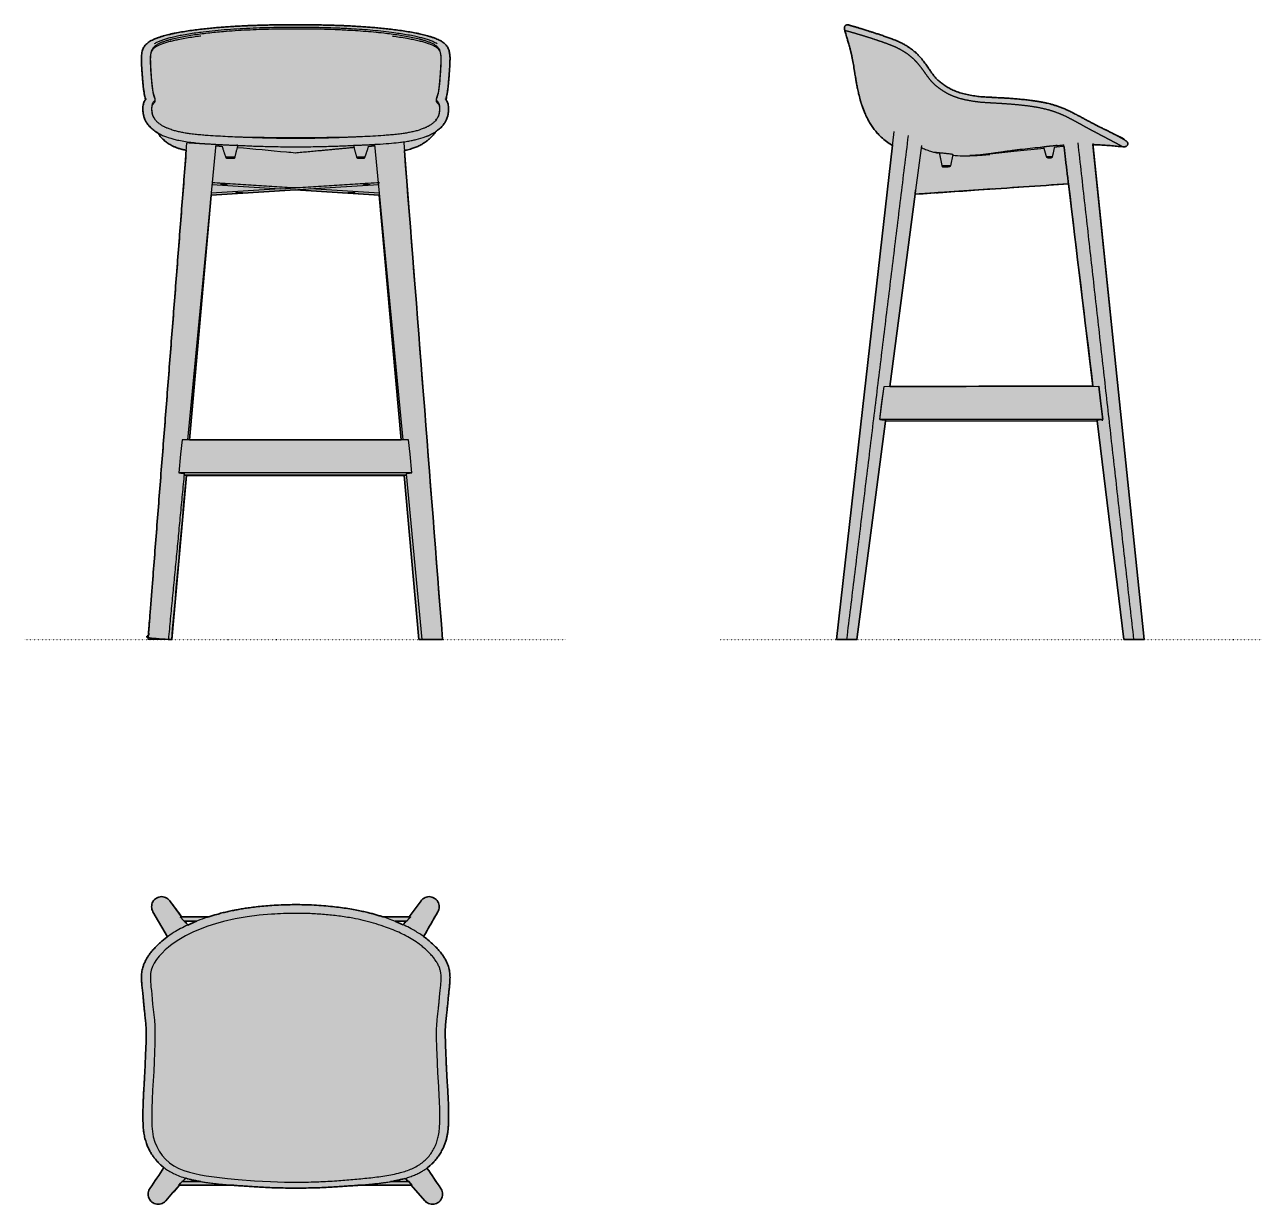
# Model space of a CAD drawing. Header units: millimetres. Extents: x 0 to 1859, y -849 to 923.
import ezdxf

# ---------------------------------------------------------------- set-up
doc = ezdxf.new("R2010")
doc.units = ezdxf.units.MM
doc.linetypes.add('Dots', pattern=[1, 0, -1])
doc.layers.add('Blocks', color=7, linetype='Continuous')
doc.layers.add('Blocks$Fill', color=7, linetype='Continuous', true_color=0xffffff)
for name, color, linetype, lineweight, true_color in [('Blocks$Inner', 7, 'Continuous', 25, 0x007f00), ('Blocks$Outline', 7, 'Continuous', 35, 0xff3f3f), ('Groud', 7, 'Dots', 25, 0x243775)]:
    doc.layers.add(name, color=color, linetype=linetype, lineweight=lineweight, true_color=true_color)

# ---------------------------------------------------------------- blocks, each defined once
blk = doc.blocks.new('Hyg Barstool High Top')
at = {"layer": 'Blocks$Fill'}
h = blk.add_hatch(color=256, dxfattribs=at)
h.paths.add_polyline_path([(547.6, 71.6), (550.6, 69.4), (554.1, 66.6), (557.6, 63.8), (560.9, 60.8), (564, 57.8), (566.8, 54.9), (569.5, 52), (571.9, 49.3), (573, 47.9), (574.1, 46.5), (575, 45.3), (575.9, 44), (576.8, 42.7), (577.7, 41.4), (578.4, 40.3), (579.1, 39.1), (579.8, 38), (580.5, 36.8), (581.4, 35.1), (582.2, 33.4), (583, 31.7), (583.7, 30), (584, 29.1), (584.4, 28.2), (584.7, 27.3), (584.9, 26.4), (585.3, 25.4), (585.6, 24.3), (585.8, 23.3), (586.1, 22.3), (586.3, 21.3), (586.4, 20.3), (586.6, 19.4), (586.8, 18.5), (586.9, 17.4), (587, 16.4), (587.1, 15.4), (587.2, 14.4), (587.2, 13.3), (587.3, 12.2), (587.3, 10.1), (587.3, 7.9), (587.2, 5.9), (587, 2.2), (586.2, -5.4), (581.1, -55.2), (580.7, -60.2), (580.4, -65.2), (580.2, -70.2), (580.1, -75.3), (580.3, -85.5), (584.7, -177.5), (585.1, -193.2), (585, -206.4), (584.8, -212.8), (584.6, -215.6), (584.4, -218.4), (584.1, -220.7), (583.8, -223.1), (583.4, -225.5), (583, -227.9), (582.4, -230.4), (581.8, -232.9), (581.4, -234.3), (581, -235.7), (580.5, -237.1), (580.1, -238.5), (579.6, -239.9), (579.1, -241.2), (578, -243.9), (576.8, -246.4), (575.6, -249), (574.8, -250.6), (573.9, -252.2), (573, -253.8), (572, -255.3), (571.1, -256.8), (570.1, -258.2), (569.1, -259.6), (568.1, -261), (567.1, -262.3), (566.1, -263.5), (565, -264.8), (564, -266), (562.4, -267.7), (560.8, -269.3), (559.2, -270.9), (557.5, -272.4), (555.9, -273.7), (554.2, -275.1), (552.7, -276.2), (573.4, -306.9), (573.8, -307.3), (573.9, -307.5), (574.1, -307.7), (574.2, -307.9), (574.4, -308.1), (574.5, -308.3), (574.6, -308.6), (574.7, -308.8), (574.8, -309), (574.9, -309.2), (575, -309.5), (575.1, -309.7), (575.2, -309.9), (575.3, -310.2), (575.4, -310.4), (575.4, -310.7), (575.5, -310.9), (575.6, -311.4), (575.7, -311.9), (575.8, -312.4), (575.9, -312.9), (576, -313.4), (576.2, -315.3), (576.1, -316.3), (576, -317.3), (576, -317.8), (575.9, -318.3), (575.8, -318.8), (575.8, -319.1), (575.7, -319.3), (575.6, -319.5), (575.6, -319.8), (575.5, -320), (575.4, -320.3), (575.4, -320.5), (575.3, -320.7), (575.2, -321), (575.1, -321.2), (575, -321.4), (574.9, -321.7), (574.7, -322.1), (574.4, -322.5), (574.2, -323), (573.9, -323.4), (573.7, -323.8), (573.4, -324.2), (573.1, -324.7), (572.8, -325), (572.5, -325.4), (572.1, -325.8), (571.8, -326.2), (571.4, -326.5), (571.1, -326.8), (570.7, -327.2), (570.3, -327.5), (569.9, -327.8), (569.5, -328.1), (569.1, -328.3), (568.6, -328.6), (568.2, -328.8), (567.8, -329.1), (567.3, -329.3), (566.9, -329.5), (566.4, -329.7), (565.9, -329.8), (565.4, -330), (565, -330.1), (564.5, -330.2), (564, -330.3), (563.5, -330.4), (563, -330.5), (562.5, -330.5), (562, -330.6), (561.5, -330.6), (561, -330.6), (560.5, -330.6), (560, -330.6), (559.5, -330.5), (559, -330.5), (558.5, -330.4), (558, -330.3), (557.6, -330.2), (557.1, -330.1), (556.6, -329.9), (556.1, -329.8), (555.7, -329.6), (555.2, -329.4), (554.7, -329.2), (554.3, -329), (553.8, -328.8), (553.4, -328.5), (553, -328.3), (552.5, -328), (552.3, -327.9), (552.1, -327.7), (551.9, -327.6), (551.7, -327.5), (551.5, -327.3), (551.3, -327.1), (551.1, -327), (550.9, -326.8), (550.7, -326.6), (550.6, -326.5), (550.4, -326.3), (550.2, -326.1), (550.1, -325.9), (549.9, -325.7), (549.6, -325.3), (549.6, -325.3), (549.6, -325.3), (549.6, -325.3), (549.6, -325.3), (529, -302), (450.5, -302), (410.1, -304.8), (385.2, -305.9), (355.6, -306.4), (355.6, -306.4), (355.6, -306.4), (326.1, -305.9), (290.3, -304.2), (260.7, -302), (180.9, -302), (160.4, -325.3), (160.1, -325.7), (159.9, -325.9), (159.7, -326.1), (159.6, -326.3), (159.4, -326.5), (159.2, -326.6), (159, -326.8), (158.9, -327), (158.7, -327.1), (158.5, -327.3), (158.3, -327.5), (158.1, -327.6), (157.9, -327.7), (157.7, -327.9), (157.4, -328), (157, -328.3), (156.6, -328.5), (156.1, -328.8), (155.7, -329), (155.2, -329.2), (154.8, -329.4), (154.3, -329.6), (153.9, -329.8), (153.4, -329.9), (152.9, -330.1), (152.4, -330.2), (151.9, -330.3), (151.4, -330.4), (151, -330.5), (150.5, -330.5), (150, -330.6), (149.5, -330.6), (149, -330.6), (148.5, -330.6), (148, -330.6), (147.5, -330.5), (147, -330.5), (146.5, -330.4), (146, -330.3), (145.5, -330.2), (145, -330.1), (144.5, -330), (144.1, -329.8), (143.6, -329.7), (143.1, -329.5), (142.7, -329.3), (142.2, -329.1), (141.8, -328.8), (141.3, -328.6), (140.9, -328.3), (140.5, -328.1), (140.1, -327.8), (139.7, -327.5), (139.3, -327.2), (138.9, -326.8), (138.5, -326.5), (138.2, -326.2), (137.8, -325.8), (137.5, -325.4), (137.2, -325), (136.9, -324.7), (136.6, -324.2), (136.3, -323.8), (136, -323.4), (135.8, -323), (135.5, -322.5), (135.3, -322.1), (135.1, -321.7), (135, -321.4), (134.9, -321.2), (134.8, -321), (134.7, -320.7), (134.6, -320.5), (134.5, -320.3), (134.5, -320), (134.4, -319.8), (134.3, -319.5), (134.3, -319.3), (134.2, -319.1), (134.2, -318.8), (134.1, -318.3), (134, -317.8), (134, -317.3), (133.9, -316.3), (133.8, -315.3), (134, -313.4), (134.1, -312.9), (134.1, -312.4), (134.2, -311.9), (134.3, -311.4), (134.5, -310.9), (134.5, -310.7), (134.6, -310.4), (134.7, -310.2), (134.8, -309.9), (134.9, -309.7), (134.9, -309.5), (135, -309.2), (135.1, -309), (135.3, -308.8), (135.4, -308.6), (135.5, -308.3), (135.6, -308.1), (135.7, -307.9), (135.9, -307.7), (136, -307.5), (136.2, -307.3), (136.5, -306.9), (157.6, -275.6), (156.3, -274.6), (155.1, -273.6), (153.8, -272.5), (152.6, -271.4), (151, -270), (149.5, -268.5), (148.2, -267.1), (146.8, -265.7), (145.7, -264.4), (144.6, -263.1), (143.8, -262), (142.9, -260.9), (141.4, -258.8), (140.2, -257.1), (139.1, -255.3), (137.7, -253.1), (136.4, -250.8), (135.7, -249.4), (135, -248), (134.4, -246.6), (133.7, -245.2), (133.1, -243.8), (132.5, -242.3), (131.9, -240.9), (131.4, -239.4), (130.7, -237.5), (130.1, -235.5), (129.5, -233.6), (129, -231.6), (128.5, -229.6), (128.1, -227.7), (127.8, -225.8), (127.4, -223.8), (127, -220.7), (126.7, -218.2), (126.5, -214.7), (126.2, -210.7), (126.1, -206), (126, -193.7), (126.4, -176.7), (130.6, -92.4), (130.9, -82.3), (131, -73.4), (130.9, -69), (130.7, -64.6), (130.5, -60.2), (124.3, 0.2), (124.1, 3.6), (123.9, 7.5), (123.8, 9.8), (123.8, 10.9), (123.8, 12.1), (123.9, 13.9), (124, 15.7), (124.1, 16.7), (124.3, 17.6), (124.4, 18.6), (124.5, 19.6), (124.7, 20.5), (124.9, 21.5), (125.1, 22.4), (125.3, 23.3), (125.7, 24.9), (126.2, 26.5), (126.6, 27.8), (127.1, 29.1), (127.5, 30.1), (127.9, 31.1), (128.6, 32.8), (129.1, 33.8), (129.6, 34.8), (130.2, 36.1), (131, 37.3), (131.8, 38.9), (132.8, 40.4), (134, 42.2), (135.2, 44), (137, 46.5), (139, 48.9), (141, 51.4), (143.2, 53.7), (145.4, 56.1), (147.6, 58.3), (149.9, 60.5), (152.2, 62.6), (154.6, 64.7), (157, 66.7), (159.5, 68.6), (162.7, 71), (141.1, 108.7), (140.4, 110.1), (140.2, 110.5), (140, 110.9), (139.8, 111.4), (139.8, 111.6), (139.7, 111.9), (139.6, 112.1), (139.6, 112.3), (139.5, 112.5), (139.4, 112.8), (139.4, 113), (139.3, 113.3), (139.2, 113.8), (139.2, 114.3), (139.1, 114.7), (139, 116.2), (139.1, 117.2), (139.2, 118.2), (139.2, 118.7), (139.3, 119.2), (139.4, 119.7), (139.4, 119.9), (139.5, 120.2), (139.5, 120.4), (139.6, 120.7), (139.7, 120.9), (139.8, 121.1), (139.8, 121.4), (139.9, 121.6), (140, 121.8), (140.1, 122.1), (140.2, 122.3), (140.3, 122.5), (140.5, 123), (140.7, 123.4), (141, 123.9), (141.2, 124.3), (141.5, 124.7), (141.8, 125.1), (142.1, 125.5), (142.4, 125.9), (142.7, 126.3), (143, 126.7), (143.4, 127), (143.7, 127.4), (144.1, 127.7), (144.5, 128), (144.9, 128.3), (145.3, 128.6), (145.7, 128.9), (146.1, 129.2), (146.5, 129.5), (146.9, 129.7), (147.4, 129.9), (147.8, 130.1), (148.3, 130.3), (148.8, 130.5), (149.2, 130.7), (149.7, 130.8), (150.2, 131), (150.7, 131.1), (151.1, 131.2), (151.6, 131.3), (152.1, 131.4), (152.6, 131.4), (153.1, 131.4), (153.6, 131.5), (154.1, 131.5), (154.6, 131.5), (155.1, 131.4), (155.6, 131.4), (156.1, 131.3), (156.6, 131.3), (157.1, 131.2), (157.6, 131.1), (158, 130.9), (158.5, 130.8), (159, 130.6), (159.5, 130.5), (159.9, 130.3), (160.4, 130.1), (160.8, 129.9), (161.3, 129.6), (161.7, 129.4), (162.1, 129.1), (162.6, 128.9), (163, 128.6), (163.2, 128.5), (163.4, 128.3), (163.6, 128.2), (163.8, 128), (164, 127.8), (164.1, 127.7), (164.3, 127.5), (164.5, 127.3), (164.7, 127.2), (164.8, 127), (165, 126.8), (165.2, 126.6), (165.4, 126.3), (165.5, 126.1), (166.2, 125.2), (184.2, 101.2), (224.9, 101.2), (230.9, 103.1), (237, 104.9), (244.7, 107), (252.3, 108.8), (260, 110.5), (267.6, 112), (275.5, 113.3), (283.9, 114.6), (293.5, 115.9), (304.4, 117), (316.5, 118.1), (329.9, 118.9), (344.6, 119.4), (355.6, 119.5), (355.6, 119.5), (367.4, 119.4), (375.2, 119.2), (383.1, 118.8), (397.5, 117.8), (410.8, 116.6), (423, 115.2), (434, 113.6), (444.7, 111.8), (454, 109.9), (462, 108.1), (468.6, 106.4), (474.7, 104.7), (481, 102.9), (486.3, 101.2), (525.7, 101.2), (543.8, 125.2), (544.4, 126.1), (544.6, 126.3), (544.8, 126.6), (545, 126.8), (545.1, 127), (545.3, 127.2), (545.5, 127.3), (545.7, 127.5), (545.8, 127.7), (546, 127.8), (546.2, 128), (546.4, 128.2), (546.6, 128.3), (546.8, 128.5), (547, 128.6), (547.4, 128.9), (547.8, 129.1), (548.3, 129.4), (548.7, 129.6), (549.2, 129.9), (549.6, 130.1), (550.1, 130.3), (550.5, 130.5), (551, 130.6), (551.5, 130.8), (551.9, 130.9), (552.4, 131.1), (552.9, 131.2), (553.4, 131.3), (553.9, 131.3), (554.4, 131.4), (554.9, 131.4), (555.4, 131.5), (555.9, 131.5), (556.4, 131.5), (556.9, 131.4), (557.4, 131.4), (557.9, 131.4), (558.3, 131.3), (558.8, 131.2), (559.3, 131.1), (559.8, 131), (560.3, 130.8), (560.8, 130.7), (561.2, 130.5), (561.7, 130.3), (562.1, 130.1), (562.6, 129.9), (563, 129.7), (563.5, 129.5), (563.9, 129.2), (564.3, 128.9), (564.7, 128.6), (565.1, 128.3), (565.5, 128), (565.9, 127.7), (566.3, 127.4), (566.6, 127), (567, 126.7), (567.3, 126.3), (567.6, 125.9), (567.9, 125.5), (568.2, 125.1), (568.5, 124.7), (568.7, 124.3), (569, 123.9), (569.2, 123.4), (569.5, 123), (569.7, 122.5), (569.8, 122.3), (569.9, 122.1), (570, 121.8), (570.1, 121.6), (570.1, 121.4), (570.2, 121.1), (570.3, 120.9), (570.4, 120.7), (570.4, 120.4), (570.5, 120.2), (570.5, 119.9), (570.6, 119.7), (570.7, 119.2), (570.8, 118.7), (570.8, 118.2), (570.9, 117.2), (571, 116.2), (570.9, 115.2), (570.8, 114.7), (570.8, 114.3), (570.7, 113.8), (570.6, 113.3), (570.6, 113), (570.5, 112.8), (570.5, 112.5), (570.4, 112.3), (570.4, 112.1), (570.3, 111.9), (570.2, 111.6), (570.1, 111.4), (570, 110.9), (569.8, 110.5), (569.6, 110.1), (568.9, 108.7)], flags=0)
h.paths.add_polyline_path([(504.9, 94.5), (512.4, 91.3), (516.8, 89.3), (517.6, 90.2), (518.3, 91.2), (518.5, 91.4), (518.7, 91.6), (518.9, 91.9), (519.1, 92.1), (519.3, 92.2), (519.4, 92.4), (519.6, 92.6), (519.8, 92.7), (520.1, 93.1), (520.5, 93.4), (520.9, 93.7), (522.1, 94.5)], flags=0)
h.paths.add_polyline_path([(193.3, 88.9), (199.8, 91.8), (206.3, 94.5), (187.9, 94.5), (189.1, 93.7), (189.5, 93.4), (189.8, 93.1), (190.2, 92.7), (190.4, 92.6), (190.6, 92.4), (190.7, 92.2), (190.9, 92.1), (191.1, 91.9), (191.3, 91.6), (191.5, 91.4), (191.6, 91.2), (192.4, 90.2)], flags=0)
h.paths.add_polyline_path([(212.9, -296.6), (206.7, -295.5), (200.7, -294.2), (195.6, -293), (190.7, -291.6), (190.2, -291.5), (188.4, -293.4), (188.3, -293.6), (188.2, -293.8), (188.1, -293.9), (188, -294), (187.9, -294.1), (187.8, -294.2), (187.7, -294.3), (187.5, -294.5), (187.3, -294.7), (187.1, -294.9), (186.9, -295.1), (186.7, -295.3), (186.4, -295.4), (186.2, -295.6), (185.8, -296), (184.8, -296.6)], flags=0)
h.paths.add_polyline_path([(520, -291.7), (516.6, -292.7), (513.1, -293.6), (509.9, -294.3), (506.6, -295), (500.7, -296.2), (498.3, -296.6), (525.2, -296.6), (524.2, -296), (523.8, -295.6), (523.5, -295.4), (523.3, -295.3), (523.1, -295.1), (522.9, -294.9), (522.7, -294.7), (522.5, -294.5), (522.3, -294.3), (522.2, -294.2), (522.1, -294.1), (522, -294), (521.9, -293.9), (521.8, -293.8), (521.6, -293.6), (521.6, -293.5), (521.6, -293.5), (521.6, -293.5), (521.6, -293.5), (521.6, -293.5), (521.6, -293.5), (521.5, -293.4), (521.5, -293.4), (521.5, -293.4), (521.5, -293.4)], flags=0)
at = {"layer": 'Blocks$Inner'}
for p, q in [((181.9, 101.2), (225, 101.2)), ((187.9, 94.5), (206.4, 94.5)), ((364.8, 106.2), (348.9, 106.3)), ((528.1, 101.2), (486.2, 101.2)), ((522.1, 94.5), (504.7, 94.5)), ((568.9, 108.7), (547.6, 71.5)), ((193.4, 88.8), (192.4, 90.2)), ((212.9, -296.6), (184.8, -296.6)), ((520, -291.7), (521.5, -293.4)), ((355, -306.4), (355.6, -306.4)), ((355.5, -306.4), (356.2, -306.4)), ((530, -302), (450.4, -302))]:
    blk.add_line(p, q, dxfattribs=at)
for points in [[(184.2, 101.2), (166.2, 125.2)], [(525.7, 101.2), (543.8, 125.2)], [(319.5, 105.1), (319, 105.1), (300.8, 103.5), (282.7, 101.2), (264.7, 98.1), (247, 94), (235.2, 90.7), (223.6, 87), (212.2, 82.7), (201, 78), (190.2, 72.6), (179.8, 66.7), (169.9, 60), (164.6, 55.8), (159.6, 51.4), (154.8, 46.8), (150.4, 41.9), (146.4, 36.9), (143, 31.7), (140.4, 26.4), (138.6, 21.3), (137.6, 16.3), (137.2, 11.6), (137.2, 7.3), (137.4, 3.3), (137.7, -0.6), (138.1, -4.3), (138.7, -9.5), (139.3, -15.5), (139.9, -22.4), (140.6, -29.9), (141.4, -37.8), (142.3, -46.1), (143.2, -54.2), (143.8, -62.7), (144.1, -71.4), (144.1, -80.1), (143.9, -88.7), (143.3, -102.8), (142.8, -116.9), (142.2, -131), (141.4, -145.1), (140.5, -159.1), (139.8, -173.1), (139.3, -186.9), (139.2, -195.8), (139.2, -204.6), (139.5, -213.2), (140.2, -221.4), (141.6, -229.4), (143.8, -237.1), (146.7, -244.1), (150.3, -250.9), (154.7, -257.3), (159.9, -263.1), (165.9, -268.2), (172.6, -272.8), (180, -276.7), (187.7, -279.8), (195.8, -282.5), (204.1, -284.6), (212.6, -286.4), (221.2, -287.9), (237.1, -290.1), (253.1, -291.8), (269.2, -293.3), (293.4, -295.2), (317.5, -296.6), (338.8, -297.3), (348.2, -297.4), (352.3, -297.5), (354, -297.5), (355.6, -297.5)], [(141.1, 108.7), (162.7, 71)], [(516.8, 89.3), (517.6, 90.2)], [(157.6, -275.6), (136.5, -306.9)], [(552.7, -276.1), (573.4, -306.9)], [(260.7, -302), (179.9, -302), (182.7, -299), (184.8, -296.6), (182.7, -299), (179.9, -302)], [(188.4, -293.4), (190.2, -291.4)], [(525.2, -296.6), (527.9, -299.6), (530, -302), (527.3, -299), (525.2, -296.6), (498.1, -296.6)], [(160.4, -325.3), (180.9, -302)], [(529, -302), (549.6, -325.3)]]:
    blk.add_lwpolyline(points, dxfattribs=at)
for points, knots in [([(166.2, 125.2), (165.8, 125.8), (164.6, 127.5), (161.8, 129.5), (158.1, 131.1), (154.1, 131.7), (150.1, 131.1), (146.4, 129.6), (143.2, 127.2), (140.8, 124), (139.3, 120.2), (139.1, 117.6), (139, 116.2)], [30.020701, 30.020701, 30.020701, 30.020701, 30.079179, 30.183783, 30.288394, 30.393018, 30.497637, 30.60223, 30.706812, 30.811396, 30.915997, 31.020701, 31.020701, 31.020701, 31.020701]), ([(543.8, 125.2), (544.2, 125.8), (545.4, 127.5), (548.2, 129.5), (551.9, 131.1), (555.9, 131.7), (559.8, 131.1), (563.6, 129.6), (566.7, 127.2), (569.1, 124), (570.7, 120.2), (570.9, 117.6), (571, 116.2)], [0, 0, 0, 0, 0.0584752, 0.1630788, 0.2676901, 0.3723147, 0.476934, 0.5815279, 0.6861099, 0.7906943, 0.895296, 1, 1, 1, 1]), ([(355.6, 119.5), (351.9, 119.5), (343.3, 119.5), (330.3, 119), (316.9, 118.1), (304.8, 117.1), (293.9, 116), (284.3, 114.7), (275.6, 113.4), (267.7, 112), (259.9, 110.5), (252.3, 108.9), (244.6, 107), (234.6, 104.3), (222.2, 100.5), (207.6, 95.2), (194.4, 89.5), (182.5, 83.6), (172, 77.5), (161.8, 70.6), (153.7, 64.1), (147.6, 58.3), (143.1, 53.8), (138.9, 49), (135.5, 44.5), (132.9, 40.6), (131, 37.5), (129.7, 35), (128.7, 32.9), (127.8, 31), (127, 28.9), (126.1, 26.3), (125.2, 23.1), (124.5, 19.5), (124, 15.7), (123.8, 11.6), (123.8, 7.6), (124.1, 3.6), (124.3, 0.3), (124.6, -3), (125, -6.5), (125.4, -10.4), (125.9, -14.8), (126.4, -19.9), (126.9, -25.9), (127.6, -32.5), (128.3, -39.7), (129.1, -47.6), (130.1, -55.9), (130.8, -64.6), (131, -73.4), (130.9, -82.7), (130.6, -92.5), (130.1, -102.5), (129.7, -112.2), (129.4, -121.1), (129, -129.2), (128.7, -135.4), (128.4, -140.1), (128.3, -143.3), (128.1, -146.3), (127.9, -149.5), (127.6, -153.4), (127.3, -158.1), (127, -163.7), (126.7, -170), (126.4, -177.5), (126.1, -185.4), (126, -193.3), (126, -200.1), (126.1, -205.7), (126.2, -210.5), (126.4, -214.6), (126.7, -217.9), (127, -220.9), (127.5, -224.1), (128.1, -227.7), (129, -231.6), (130.1, -235.6), (131.6, -240.1), (133.6, -245.2), (136.2, -250.5), (138.9, -255), (141.1, -258.4), (143, -260.9), (144.8, -263.2), (146.9, -265.8), (149.6, -268.6), (153.3, -272.2), (158.3, -276.3), (164.9, -280.7), (172.5, -284.8), (181.1, -288.6), (190.7, -291.7), (199.3, -294), (206.8, -295.5), (212.9, -296.6), (218.8, -297.6), (224.2, -298.3), (228.8, -298.9), (232.5, -299.3), (235.5, -299.6), (238.3, -299.9), (241.7, -300.3), (245.8, -300.7), (250.9, -301.2), (257, -301.7), (264, -302.3), (271.8, -302.9), (280.7, -303.5), (290.7, -304.2), (301.6, -304.9), (313.5, -305.5), (326.4, -306), (340.4, -306.3), (350, -306.4), (355, -306.4)], [0, 0, 0, 0, 0.0134741, 0.0314054, 0.0478301, 0.0627492, 0.0761626, 0.0880733, 0.0984797, 0.1082989, 0.1177959, 0.1273872, 0.1370689, 0.1468496, 0.1656292, 0.184744, 0.2041889, 0.2189931, 0.2339991, 0.2492959, 0.2649257, 0.2728751, 0.2809201, 0.2890849, 0.2970756, 0.3026142, 0.3073306, 0.3112027, 0.3142099, 0.3167208, 0.3196694, 0.3235519, 0.3283632, 0.3340987, 0.3403387, 0.3462844, 0.3545773, 0.3621235, 0.3689369, 0.3752342, 0.383597, 0.391883, 0.4000924, 0.4087204, 0.4179384, 0.4276728, 0.4378609, 0.4484495, 0.4592165, 0.4701013, 0.4811011, 0.4921197, 0.5045501, 0.5171706, 0.5291253, 0.5400675, 0.5499866, 0.5588885, 0.5631412, 0.5670573, 0.5706345, 0.5742884, 0.5790524, 0.5848569, 0.5917933, 0.5998677, 0.6083015, 0.6196337, 0.6296254, 0.6382504, 0.64549, 0.6516537, 0.6570572, 0.661746, 0.6650684, 0.6693748, 0.6746283, 0.6801463, 0.6857034, 0.6912853, 0.699705, 0.7080225, 0.7150464, 0.7205817, 0.7239709, 0.7276334, 0.732066, 0.7371998, 0.7426146, 0.7520831, 0.7620934, 0.7726171, 0.7847913, 0.7972605, 0.8100131, 0.8176571, 0.8254006, 0.8330285, 0.8395878, 0.845624, 0.8501717, 0.8532979, 0.8565631, 0.8606623, 0.8655981, 0.8718198, 0.8796407, 0.8880098, 0.8976575, 0.9085858, 0.9208025, 0.9343167, 0.9488575, 0.96465, 0.9817008, 1, 1, 1, 1]), ([(139, 116.2), (139.1, 114.9), (139.3, 112.3), (140.5, 109.9), (141.1, 108.7)], [31.020701, 31.020701, 31.020701, 31.020701, 31.527128, 32.020701, 32.020701, 32.020701, 32.020701]), ([(356.2, -306.4), (361.2, -306.4), (370.9, -306.3), (384.9, -306), (397.8, -305.5), (409.7, -304.8), (420.5, -304.2), (430.3, -303.5), (439.4, -302.9), (447.8, -302.2), (455.6, -301.6), (462.4, -301), (468.4, -300.4), (473.7, -299.8), (478.6, -299.3), (483.4, -298.8), (488.4, -298.1), (494.3, -297.3), (500.4, -296.3), (506.8, -295), (513.3, -293.6), (520.1, -291.8), (527.1, -289.5), (533.9, -286.9), (540.2, -284), (545.6, -281), (550.2, -278), (554.1, -275.2), (557.6, -272.3), (560.8, -269.3), (564.5, -265.6), (568.3, -260.9), (572.2, -255.2), (575.4, -249.5), (578.1, -243.8), (580.1, -238.5), (581.8, -233.1), (583, -228), (583.8, -223.1), (584.4, -218.1), (584.8, -212.6), (585.1, -206.4), (585.1, -199.9), (585.1, -193.2), (585, -185.8), (584.8, -177.3), (584.4, -167.7), (583.9, -159.5), (583.5, -153.1), (583.2, -149.1), (583, -145.9), (582.9, -143.4), (582.7, -141.2), (582.6, -138.5), (582.4, -135), (582.2, -130.6), (581.9, -125.4), (581.4, -113.7), (580.9, -100.3), (580.3, -85.5), (580.1, -75.3), (580.2, -65.2), (581.1, -55.2), (582.2, -45.9), (583, -37.5), (583.8, -30), (584.4, -23.5), (584.9, -18.2), (585.3, -14.4), (585.6, -11.3), (585.8, -9), (586.1, -7.1), (586.3, -5.3), (586.5, -3.2), (586.7, -0.7), (587, 2.4), (587.2, 5.9), (587.3, 10), (587.2, 14.2), (586.8, 18.3), (586.1, 22.3), (585.1, 26.2), (583.8, 30), (582.2, 33.4), (580.3, 37.3), (577.6, 41.7), (574, 46.8), (569.4, 52.2), (563.9, 58), (557.6, 63.9), (550.8, 69.4), (543.6, 74.5), (536.5, 79), (528.1, 83.8), (518.6, 88.6), (508, 93.3), (497.6, 97.4), (488.6, 100.5), (481, 102.9), (474.8, 104.7), (468.5, 106.5), (461.6, 108.2), (453.6, 110), (444.3, 111.9), (433.9, 113.7), (422.6, 115.3), (410.5, 116.7), (397.2, 117.9), (382.7, 118.9), (368.7, 119.5), (359.5, 119.5), (355.6, 119.5)], [0.619452, 0.619452, 0.619452, 0.619452, 0.637899, 0.655057, 0.670916, 0.685484, 0.698756, 0.710738, 0.721437, 0.73231, 0.741805, 0.750215, 0.757541, 0.763821, 0.770001, 0.775412, 0.781524, 0.788777, 0.797185, 0.804612, 0.812781, 0.821708, 0.830664, 0.84011, 0.848748, 0.85655, 0.863498, 0.869581, 0.875055, 0.880777, 0.886796, 0.895292, 0.904415, 0.914125, 0.921702, 0.929526, 0.937494, 0.944521, 0.95116, 0.95749, 0.964939, 0.973382, 0.98194, 0.990445, 0.998886, 1.010156, 1.022111, 1.034743, 1.040645, 1.045608, 1.049579, 1.052567, 1.05469, 1.057951, 1.062287, 1.067701, 1.074193, 1.081593, 1.110637, 1.123451, 1.136025, 1.148547, 1.161136, 1.1738, 1.184431, 1.195234, 1.206119, 1.213626, 1.220231, 1.225993, 1.230992, 1.234459, 1.238217, 1.242813, 1.248258, 1.254567, 1.261761, 1.269611, 1.276945, 1.283572, 1.289468, 1.295798, 1.301092, 1.306221, 1.311332, 1.318395, 1.326445, 1.335518, 1.345617, 1.35671, 1.367862, 1.37872, 1.389289, 1.399571, 1.414455, 1.428719, 1.442447, 1.455664, 1.463853, 1.471837, 1.479611, 1.488001, 1.498029, 1.509699, 1.523005, 1.536638, 1.551644, 1.568021, 1.585777, 1.604908, 1.619452, 1.619452, 1.619452, 1.619452]), ([(571, 116.2), (570.9, 114.9), (570.7, 112.3), (569.5, 109.9), (568.9, 108.7)], [1, 1, 1, 1, 1.506422, 2, 2, 2, 2]), ([(187.9, 94.5), (187.6, 94.9), (187, 95.6), (186.1, 96.6), (185.2, 97.6), (184.4, 98.5), (183.5, 99.5), (182.7, 100.4), (182.2, 100.9), (181.9, 101.2)], [2.709849, 2.709849, 2.709849, 2.709849, 2.866749, 3.018967, 3.166505, 3.309361, 3.447537, 3.581033, 3.709849, 3.709849, 3.709849, 3.709849]), ([(192.4, 90.2), (191.9, 90.9), (190.7, 92.5), (189, 93.8), (187.9, 94.5)], [1.709849, 1.709849, 1.709849, 1.709849, 2.092128, 2.709849, 2.709849, 2.709849, 2.709849]), ([(348.9, 106.3), (345, 106.3), (335.2, 106.1), (325.4, 105.5), (319.5, 105.1)], [0, 0, 0, 0, 0.3933255, 1, 1, 1, 1]), ([(355.6, -297.5), (356.2, -297.5), (357.3, -297.5), (359.3, -297.5), (362.3, -297.5), (367.6, -297.4), (377.1, -297.2), (394.1, -296.7), (416.2, -295.4), (441.3, -293.5), (461.4, -291.5), (477.4, -289.7), (489.4, -288.1), (501.1, -286), (511.9, -283.5), (521.5, -280.6), (530, -277.4), (538.1, -273.3), (545.3, -268.4), (551.8, -262.9), (557.2, -256.6), (561.7, -249.8), (565.4, -242.5), (568.2, -235), (570.3, -226.7), (571.5, -217.6), (572, -207.7), (572, -197.4), (571.9, -185.9), (571.4, -173.1), (570.7, -159.1), (569.8, -145.1), (569, -131), (568.4, -116.9), (567.8, -102.8), (567.3, -90.4), (567, -79.5), (567, -70.3), (567.3, -61.2), (568.2, -52.2), (569.2, -43.6), (570, -36), (570.6, -29.3), (571.2, -23.4), (571.7, -17.8), (572.2, -12.7), (572.6, -8.3), (573.1, -4.4), (573.5, -0.6), (573.8, 3.3), (574, 7.2), (574.1, 11.5), (573.7, 16.2), (572.7, 21.2), (570.9, 26.4), (568.2, 31.7), (564.8, 36.9), (560.8, 42), (556.4, 46.8), (551.7, 51.5), (546.6, 55.9), (540, 61.1), (531.5, 66.8), (521.1, 72.7), (510.3, 78), (499.1, 82.8), (486.5, 87.4), (472.5, 91.9), (457, 95.9), (439.6, 99.5), (420.1, 102.5), (398.7, 104.7), (380.2, 106), (368.9, 106.2), (364.8, 106.2)], [73, 73, 73, 73, 73.002192, 73.004394, 73.007855, 73.014038, 73.025083, 73.044812, 73.08006, 73.11156, 73.143039, 73.158757, 73.174414, 73.189997, 73.205491, 73.217583, 73.229591, 73.241524, 73.253401, 73.264812, 73.276229, 73.287693, 73.299204, 73.310745, 73.322312, 73.336056, 73.349972, 73.364033, 73.378119, 73.396403, 73.414687, 73.433025, 73.451405, 73.469756, 73.488066, 73.50639, 73.518382, 73.530431, 73.542523, 73.554553, 73.566402, 73.57823, 73.587529, 73.596827, 73.606122, 73.615421, 73.624735, 73.634067, 73.643178, 73.652305, 73.661422, 73.670451, 73.679345, 73.688095, 73.696743, 73.705379, 73.714097, 73.7229, 73.731763, 73.740661, 73.749573, 73.7585, 73.774216, 73.789992, 73.805817, 73.821672, 73.837547, 73.858363, 73.87919, 73.900032, 73.927978, 73.955978, 73.983992, 74, 74, 74, 74]), ([(517.6, 90.2), (518.1, 90.9), (519.3, 92.5), (521, 93.8), (522.1, 94.5)], [0, 0, 0, 0, 0.382279, 1, 1, 1, 1]), ([(528.1, 101.2), (527.8, 101), (527.4, 100.5), (526.7, 99.7), (525.9, 98.9), (525.2, 98.1), (524.4, 97.2), (523.6, 96.3), (522.9, 95.4), (522.3, 94.8), (522.1, 94.5)], [0, 0, 0, 0, 0.112458, 0.228499, 0.348123, 0.471331, 0.598122, 0.728498, 0.862457, 1, 1, 1, 1]), ([(522.1, 94.5), (522.4, 94.9), (523, 95.6), (523.9, 96.6), (524.7, 97.6), (525.6, 98.5), (526.4, 99.5), (527.3, 100.4), (527.8, 100.9), (528.1, 101.2)], [1, 1, 1, 1, 1.15697, 1.309234, 1.456795, 1.599652, 1.737804, 1.871254, 2, 2, 2, 2]), ([(184.8, -296.6), (186.1, -295.7), (187.4, -294.8), (188.4, -293.5), (188.4, -293.4)], [28.079119, 28.079119, 28.079119, 28.079119, 29.018645, 29.079119, 29.079119, 29.079119, 29.079119]), ([(521.5, -293.4), (521.6, -293.5), (522.5, -294.8), (523.9, -295.7), (525.2, -296.6)], [2.255131, 2.255131, 2.255131, 2.255131, 2.315047, 3.255131, 3.255131, 3.255131, 3.255131]), ([(136.5, -306.9), (136.3, -307.2), (135.3, -308.5), (134.2, -311.4), (133.9, -314), (133.8, -315.3)], [37.752673, 37.752673, 37.752673, 37.752673, 37.86964, 38.310966, 38.752673, 38.752673, 38.752673, 38.752673]), ([(133.8, -315.3), (133.9, -316.7), (134.1, -319.3), (135.6, -323.1), (138, -326.3), (141.2, -328.7), (145, -330.3), (149, -330.8), (153, -330.2), (156.6, -328.6), (159.2, -326.9), (160.2, -325.6), (160.4, -325.3)], [38.752673, 38.752673, 38.752673, 38.752673, 38.860806, 38.968834, 39.076845, 39.184855, 39.292878, 39.400928, 39.508983, 39.617023, 39.725056, 39.752673, 39.752673, 39.752673, 39.752673]), ([(576.2, -315.3), (576.1, -316.7), (575.9, -319.3), (574.3, -323.1), (571.9, -326.3), (568.7, -328.7), (565, -330.3), (561, -330.8), (557, -330.2), (553.3, -328.6), (550.8, -326.9), (549.8, -325.6), (549.6, -325.3)], [1, 1, 1, 1, 1.108133, 1.216161, 1.324173, 1.432182, 1.540206, 1.648256, 1.756311, 1.864352, 1.972384, 2, 2, 2, 2]), ([(573.4, -306.9), (573.7, -307.2), (574.7, -308.5), (575.8, -311.4), (576.1, -314), (576.2, -315.3)], [0, 0, 0, 0, 0.116968, 0.558294, 1, 1, 1, 1])]:
    blk.add_open_spline(points, degree=3, knots=knots, dxfattribs=at)
at = {"layer": 'Blocks$Outline'}
for points in [[(525.7, 101.2), (543.8, 125.2)], [(162.7, 71), (141.1, 108.7)], [(206.3, 94.5), (187.9, 94.5)], [(190.2, -291.5), (188.4, -293.4)], [(260.7, -302), (180.9, -302)], [(529, -302), (450.5, -302)], [(549.6, -325.3), (529, -302)]]:
    blk.add_lwpolyline(points, dxfattribs=at)
for points, knots in [([(141.1, 108.7), (140.5, 109.9), (139.3, 112.3), (139.1, 114.9), (139, 116.2), (139.1, 117.6), (139.3, 120.2), (140.8, 124), (143.2, 127.2), (146.4, 129.6), (150.1, 131.1), (154.1, 131.7), (158.1, 131.1), (161.8, 129.5), (164.6, 127.5), (165.8, 125.8), (166.2, 125.2), (172.2, 117.2), (178.2, 109.2), (184.2, 101.2)], [-32.020701, -32.020701, -32.020701, -32.020701, -31.527128, -31.020701, -31.020701, -31.020701, -30.915997, -30.811396, -30.706812, -30.60223, -30.497637, -30.393018, -30.288394, -30.183783, -30.079179, -30.020701, -30.020701, -30.020701, 0, 0, 0, 0]), ([(543.8, 125.2), (544.2, 125.8), (545.4, 127.5), (548.2, 129.5), (551.9, 131.1), (555.9, 131.7), (559.8, 131.1), (563.6, 129.6), (566.7, 127.2), (569.1, 124), (570.7, 120.2), (570.9, 117.6), (571, 116.2), (570.9, 114.9), (570.7, 112.3), (569.5, 109.9), (568.9, 108.7), (561.8, 96.4), (554.7, 84), (547.6, 71.6)], [0, 0, 0, 0, 0.058475, 0.163079, 0.26769, 0.372315, 0.476934, 0.581528, 0.68611, 0.790694, 0.895296, 1, 1, 1, 1.506422, 2, 2, 2, 44.80069, 44.80069, 44.80069, 44.80069]), ([(224.9, 101.2), (228.9, 102.5), (235.4, 104.5), (244.6, 107), (252.3, 108.9), (259.9, 110.5), (267.7, 112), (275.6, 113.4), (284.3, 114.7), (293.9, 116), (304.8, 117.1), (316.9, 118.1), (330.3, 119), (343.3, 119.5), (351.9, 119.5), (355.6, 119.5)], [-0.162406, -0.162406, -0.162406, -0.162406, -0.1468496, -0.1370689, -0.1273872, -0.1177959, -0.1082989, -0.0984797, -0.0880733, -0.0761626, -0.0627492, -0.0478301, -0.0314054, -0.0134741, -0.0000001, -0.0000001, -0.0000001, -0.0000001]), ([(355.6, 119.5), (355.6, 119.5), (355.6, 119.5), (355.6, 119.5), (355.6, 119.5)], [0.087886002, 0.087886002, 0.087886002, 0.087886002, 0.089332236, 0.089332317, 0.089332317, 0.089332317, 0.089332317]), ([(355.6, 119.5), (359.5, 119.5), (368.7, 119.5), (382.7, 118.9), (397.2, 117.9), (410.5, 116.7), (422.6, 115.3), (433.9, 113.7), (444.3, 111.9), (453.6, 110), (461.6, 108.2), (468.5, 106.5), (474.8, 104.7), (480.7, 103), (484.5, 101.8), (486.3, 101.2)], [-1.6194522, -1.6194522, -1.6194522, -1.6194522, -1.604908, -1.5857774, -1.5680214, -1.5516439, -1.5366384, -1.5230055, -1.5096991, -1.4980286, -1.4880012, -1.4796112, -1.4718366, -1.4638534, -1.4570476, -1.4570476, -1.4570476, -1.4570476]), ([(187.9, 94.5), (189, 93.8), (190.7, 92.5), (191.9, 90.9), (192.4, 90.2), (192.7, 89.8), (193, 89.3), (193.3, 88.9)], [-2.709849, -2.709849, -2.709849, -2.709849, -2.092128, -1.709849, -1.709849, -1.709849, -0.06047, -0.06047, -0.06047, -0.06047]), ([(504.9, 94.5), (505.9, 94.1), (509.9, 92.5), (513.9, 90.7), (516.8, 89.3)], [-1.4327032, -1.4327032, -1.4327032, -1.4327032, -1.42871861, -1.41660384, -1.41660384, -1.41660384, -1.41660384]), ([(516.8, 89.3), (517.1, 89.6), (517.4, 89.9), (517.6, 90.2), (518.1, 90.9), (519.3, 92.5), (521, 93.8), (522.1, 94.5), (516.3, 94.5), (510.6, 94.5), (504.9, 94.5)], [-1.213404, -1.213404, -1.213404, -1.213404, 0, 0, 0, 0.382279, 1, 1, 1, 18.196489, 18.196489, 18.196489, 18.196489]), ([(157.6, -275.6), (155.9, -274.3), (153.1, -272), (149.6, -268.6), (146.9, -265.8), (144.8, -263.2), (143, -260.9), (141.1, -258.4), (138.9, -255), (136.2, -250.5), (133.6, -245.2), (131.6, -240.1), (130.1, -235.6), (129, -231.6), (128.1, -227.7), (127.5, -224.1), (127, -220.9), (126.7, -217.9), (126.4, -214.6), (126.2, -210.5), (126.1, -205.7), (126, -200.1), (126, -193.3), (126.1, -185.4), (126.4, -177.5), (126.7, -170), (127, -163.7), (127.3, -158.1), (127.6, -153.4), (127.9, -149.5), (128.1, -146.3), (128.3, -143.3), (128.4, -140.1), (128.7, -135.4), (129, -129.2), (129.4, -121.1), (129.7, -112.2), (130.1, -102.5), (130.6, -92.5), (130.9, -82.7), (131, -73.4), (130.8, -64.6), (130.1, -55.9), (129.1, -47.6), (128.3, -39.7), (127.6, -32.5), (126.9, -25.9), (126.4, -19.9), (125.9, -14.8), (125.4, -10.4), (125, -6.5), (124.6, -3), (124.3, 0.3), (124.1, 3.6), (123.8, 7.6), (123.8, 11.6), (124, 15.7), (124.5, 19.5), (125.2, 23.1), (126.1, 26.3), (127, 28.9), (127.8, 31), (128.7, 32.9), (129.7, 35), (131, 37.5), (132.9, 40.6), (135.5, 44.5), (138.9, 49), (143.1, 53.8), (147.6, 58.3), (153.7, 64.1), (158.8, 68.2), (162.4, 70.8), (162.7, 71)], [-0.7510284, -0.7510284, -0.7510284, -0.7510284, -0.7426146, -0.7371998, -0.732066, -0.7276334, -0.7239709, -0.7205817, -0.7150464, -0.7080225, -0.699705, -0.6912853, -0.6857034, -0.6801463, -0.6746283, -0.6693748, -0.6650684, -0.661746, -0.6570572, -0.6516537, -0.64549, -0.6382504, -0.6296254, -0.6196337, -0.6083015, -0.5998677, -0.5917933, -0.5848569, -0.5790524, -0.5742884, -0.5706345, -0.5670573, -0.5631412, -0.5588885, -0.5499866, -0.5400675, -0.5291253, -0.5171706, -0.5045501, -0.4921197, -0.4811011, -0.4701013, -0.4592165, -0.4484495, -0.4378609, -0.4276728, -0.4179384, -0.4087204, -0.4000924, -0.391883, -0.383597, -0.3752342, -0.3689369, -0.3621235, -0.3545773, -0.3462844, -0.3403387, -0.3340987, -0.3283632, -0.3235519, -0.3196694, -0.3167208, -0.3142099, -0.3112027, -0.3073306, -0.3026142, -0.2970756, -0.2890849, -0.2809201, -0.2728751, -0.2649257, -0.2492959, -0.2482187, -0.2482187, -0.2482187, -0.2482187]), ([(547.6, 71.6), (548.7, 70.9), (552, 68.4), (557.6, 63.9), (563.9, 58), (569.4, 52.2), (574, 46.8), (577.6, 41.7), (580.3, 37.3), (582.2, 33.4), (583.8, 30), (585.1, 26.2), (586.1, 22.3), (586.8, 18.3), (587.2, 14.2), (587.3, 10), (587.2, 5.9), (587, 2.4), (586.7, -0.7), (586.5, -3.2), (586.3, -5.3), (586.1, -7.1), (585.8, -9), (585.6, -11.3), (585.3, -14.4), (584.9, -18.2), (584.4, -23.5), (583.8, -30), (583, -37.5), (582.2, -45.9), (581.1, -55.2), (580.2, -65.2), (580.1, -75.3), (580.3, -85.5), (580.9, -100.3), (581.4, -113.7), (581.9, -125.4), (582.2, -130.6), (582.4, -135), (582.6, -138.5), (582.7, -141.2), (582.9, -143.4), (583, -145.9), (583.2, -149.1), (583.5, -153.1), (583.9, -159.5), (584.4, -167.7), (584.8, -177.3), (585, -185.8), (585.1, -193.2), (585.1, -199.9), (585.1, -206.4), (584.8, -212.6), (584.4, -218.1), (583.8, -223.1), (583, -228), (581.8, -233.1), (580.1, -238.5), (578.1, -243.8), (575.4, -249.5), (572.2, -255.2), (568.3, -260.9), (564.5, -265.6), (560.8, -269.3), (557.6, -272.3), (554.9, -274.6), (553.2, -275.8), (552.7, -276.2)], [-1.3724913, -1.3724913, -1.3724913, -1.3724913, -1.3678617, -1.3567102, -1.3456171, -1.335518, -1.3264455, -1.3183952, -1.3113319, -1.3062209, -1.3010917, -1.2957981, -1.2894679, -1.2835716, -1.2769447, -1.2696106, -1.2617607, -1.2545665, -1.2482578, -1.2428125, -1.2382169, -1.2344591, -1.2309924, -1.2259934, -1.2202308, -1.2136261, -1.2061193, -1.195234, -1.184431, -1.1737999, -1.1611359, -1.1485465, -1.1360254, -1.1234508, -1.1106366, -1.0815931, -1.0741925, -1.0677013, -1.0622874, -1.0579505, -1.0546904, -1.0525674, -1.0495791, -1.0456075, -1.0406449, -1.034743, -1.0221112, -1.0101558, -0.9988858, -0.9904445, -0.9819399, -0.9733823, -0.9649393, -0.9574905, -0.9511598, -0.9445207, -0.9374939, -0.9295262, -0.9217016, -0.9141252, -0.9044145, -0.8952916, -0.8867957, -0.8807771, -0.8750552, -0.8695807, -0.8672248, -0.8672248, -0.8672248, -0.8672248]), ([(180.9, -302), (174.1, -309.8), (167.2, -317.5), (160.4, -325.3), (160.2, -325.6), (159.2, -326.9), (156.6, -328.6), (153, -330.2), (149, -330.8), (145, -330.3), (141.2, -328.7), (138, -326.3), (135.6, -323.1), (134.1, -319.3), (133.9, -316.7), (133.8, -315.3), (133.9, -314), (134.2, -311.4), (135.3, -308.5), (136.3, -307.2), (136.5, -306.9), (143.6, -296.5), (150.6, -286), (157.6, -275.6)], [-70.818512, -70.818512, -70.818512, -70.818512, -39.752673, -39.752673, -39.752673, -39.725056, -39.617023, -39.508983, -39.400928, -39.292878, -39.184855, -39.076845, -38.968834, -38.860806, -38.752673, -38.752673, -38.752673, -38.310966, -37.86964, -37.752673, -37.752673, -37.752673, -0.034426, -0.034426, -0.034426, -0.034426]), ([(552.7, -276.2), (559.6, -286.4), (566.5, -296.6), (573.4, -306.9), (573.7, -307.2), (574.7, -308.5), (575.8, -311.4), (576.1, -314), (576.2, -315.3), (576.1, -316.7), (575.9, -319.3), (574.3, -323.1), (571.9, -326.3), (568.7, -328.7), (565, -330.3), (561, -330.8), (557, -330.2), (553.3, -328.6), (550.8, -326.9), (549.8, -325.6), (549.6, -325.3), (549.6, -325.3)], [-37.029631, -37.029631, -37.029631, -37.029631, 0, 0, 0, 0.116968, 0.558294, 1, 1, 1, 1.108134, 1.216162, 1.324173, 1.432183, 1.540206, 1.648256, 1.756311, 1.864352, 1.972385, 1.999939, 2, 2, 2, 2]), ([(188.4, -293.4), (188.4, -293.5), (187.4, -294.8), (186.1, -295.7), (184.8, -296.6), (194.1, -296.6), (203.5, -296.6), (212.9, -296.6)], [-29.079119, -29.079119, -29.079119, -29.079119, -29.018645, -28.079119, -28.079119, -28.079119, -0.004872, -0.004872, -0.004872, -0.004872]), ([(212.9, -296.6), (210.8, -296.3), (206.7, -295.5), (199.3, -294), (193.8, -292.5), (190.3, -291.5), (190.2, -291.5)], [-0.82531493, -0.82531493, -0.82531493, -0.82531493, -0.81765714, -0.81001312, -0.79726046, -0.79664143, -0.79664143, -0.79664143, -0.79664143]), ([(520, -291.7), (517.7, -292.4), (513.3, -293.6), (506.8, -295), (501.9, -296), (499.1, -296.5), (498.3, -296.6)], [-0.8216347, -0.8216347, -0.8216347, -0.8216347, -0.81278113, -0.80461204, -0.79718452, -0.7941361, -0.7941361, -0.7941361, -0.7941361]), ([(525.2, -296.6), (523.9, -295.7), (522.5, -294.8), (521.6, -293.5), (521.5, -293.4), (521, -292.9), (520.5, -292.3), (520, -291.7)], [-3.255131, -3.255131, -3.255131, -3.255131, -2.315047, -2.255131, -2.255131, -2.255131, -0.001537, -0.001537, -0.001537, -0.001537]), ([(355.6, -306.4), (355.6, -306.4), (355.4, -306.4), (355.2, -306.4), (355, -306.4), (350, -306.4), (340.4, -306.3), (326.4, -306), (313.5, -305.5), (301.6, -304.9), (290.7, -304.2), (280.7, -303.5), (271.8, -302.9), (265.3, -302.4), (261.6, -302.1), (260.7, -302)], [-1.6194525, -1.6194525, -1.6194525, -1.6194525, -1.5849635, -1, -1, -1, -0.9817008, -0.96465, -0.9488575, -0.9343167, -0.9208025, -0.9085858, -0.8976575, -0.8880098, -0.8843277, -0.8843277, -0.8843277, -0.8843277]), ([(450.5, -302), (449.7, -302.1), (446, -302.4), (439.4, -302.9), (430.3, -303.5), (420.5, -304.2), (409.7, -304.8), (397.8, -305.5), (384.9, -306), (370.9, -306.3), (361.2, -306.4), (356.2, -306.4), (356, -306.4), (355.8, -306.4), (355.6, -306.4), (355.6, -306.4)], [-0.7351254, -0.7351254, -0.7351254, -0.7351254, -0.7323105, -0.7214372, -0.7107377, -0.6987563, -0.6854841, -0.6709162, -0.6550567, -0.637899, -0.6194525, -0.6194525, -0.6194525, -0.034489, -0.034489, -0.034489, -0.034489, -0.034489])]:
    blk.add_open_spline(points, degree=3, knots=knots, dxfattribs=at)
for points in [[(184.2, 101.2), (197.8, 101.2), (211.3, 101.2), (224.9, 101.2)], [(193.3, 88.9), (197.6, 90.9), (201.9, 92.8), (206.3, 94.5)], [(486.3, 101.2), (499.4, 101.2), (512.6, 101.2), (525.7, 101.2)], [(498.3, -296.6), (507.2, -296.6), (516.2, -296.6), (525.2, -296.6)]]:
    blk.add_open_spline(points, degree=3, dxfattribs=at)
blk = doc.blocks.new('Hyg Barstool High Side')
at = {"layer": 'Blocks$Fill'}
h = blk.add_hatch(color=256, dxfattribs=at)
h.paths.add_polyline_path([(621.2, 0), (636.5, 0), (559.6, 743.4), (565.5, 743.2), (575.7, 742.6), (595.3, 741), (604.8, 740.1), (605.8, 740), (606.1, 740), (606.4, 740), (606.6, 740), (606.9, 740), (607.1, 740), (607.4, 740.1), (607.6, 740.1), (607.8, 740.1), (608, 740.2), (608.3, 740.2), (608.5, 740.3), (608.7, 740.4), (608.9, 740.4), (609.1, 740.5), (609.3, 740.6), (609.4, 740.7), (609.6, 740.7), (609.8, 740.8), (610, 740.9), (610.1, 741), (610.1, 741), (610.3, 741.1), (610.4, 741.2), (610.6, 741.4), (610.7, 741.5), (610.9, 741.6), (610.9, 741.6), (611, 741.7), (611, 741.8), (611.1, 741.8), (611.2, 741.9), (611.2, 741.9), (611.3, 742), (611.3, 742), (611.4, 742.1), (611.4, 742.2), (611.4, 742.2), (611.5, 742.3), (611.5, 742.3), (611.6, 742.4), (611.6, 742.5), (611.6, 742.5), (611.7, 742.6), (611.8, 742.8), (611.9, 742.9), (611.9, 743), (611.9, 743.1), (612, 743.2), (612, 743.3), (612.1, 743.4), (612.1, 743.5), (612.1, 743.7), (612.2, 743.8), (612.2, 743.9), (612.2, 743.9), (612.2, 744), (612.2, 744.1), (612.2, 744.1), (612.2, 744.2), (612.2, 744.2), (612.3, 744.3), (612.3, 744.4), (612.3, 744.4), (612.3, 744.5), (612.3, 744.5), (612.3, 744.6), (612.3, 744.7), (612.2, 744.7), (612.2, 744.9), (612.2, 745.2), (612.2, 745.4), (612.1, 745.6), (612.1, 745.7), (612.1, 745.8), (612, 746), (612, 746.1), (612, 746.2), (611.9, 746.3), (611.9, 746.4), (611.9, 746.5), (611.8, 746.6), (611.8, 746.7), (611.7, 746.8), (611.7, 746.8), (611.6, 746.9), (611.6, 747), (611.5, 747.1), (611.4, 747.2), (611.4, 747.3), (611.3, 747.3), (611.3, 747.4), (611.2, 747.5), (611.1, 747.7), (610.9, 747.8), (610.8, 747.9), (610.7, 748), (610.5, 748.2), (610.4, 748.3), (610.3, 748.4), (610.2, 748.5), (610, 748.6), (609.9, 748.7), (609.7, 748.8), (609.5, 749), (609.1, 749.2), (607.4, 750.2), (607, 750.4), (607, 750.5), (607, 750.5), (607, 750.5), (607, 750.5), (607, 750.6), (607, 750.7), (607, 750.7), (606.9, 750.8), (606.9, 750.8), (606.9, 750.9), (606.9, 750.9), (606.9, 751), (606.8, 751), (606.8, 751.1), (606.8, 751.1), (606.8, 751.2), (606.8, 751.2), (606.8, 751.2), (606.7, 751.3), (606.7, 751.3), (606.6, 751.4), (606.6, 751.5), (606.5, 751.5), (606.5, 751.6), (606.5, 751.6), (606.5, 751.6), (606.4, 751.6), (606.4, 751.7), (606.3, 751.7), (606.3, 751.8), (606.2, 751.9), (606.1, 751.9), (606.1, 752), (606, 752), (606, 752.1), (605.8, 752.1), (605.7, 752.2), (605.5, 752.3), (605.2, 752.5), (604.9, 752.7), (604.1, 753.1), (601.7, 754.4), (568.9, 770.4), (535, 788.5), (528, 792), (521.7, 795.1), (518.8, 796.3), (515.9, 797.6), (513.1, 798.7), (510.3, 799.7), (507.8, 800.7), (505.1, 801.6), (500.2, 803.1), (495.4, 804.4), (491.2, 805.5), (486.7, 806.5), (481.4, 807.6), (475.3, 808.6), (468.5, 809.6), (460.9, 810.6), (443.8, 812.2), (393.4, 815.2), (389.1, 815.6), (384.8, 816.1), (380.2, 816.8), (375.5, 817.6), (371, 818.6), (366.4, 819.6), (364.2, 820.2), (362, 820.8), (359.8, 821.4), (357.7, 822.1), (355.6, 822.9), (353.5, 823.7), (351.4, 824.5), (349.3, 825.4), (347.8, 826.1), (346.2, 826.9), (344.7, 827.7), (343.2, 828.5), (341.8, 829.4), (340.3, 830.2), (338.8, 831.2), (337.4, 832.1), (335.9, 833.1), (334.5, 834), (333.1, 835), (331.8, 836.1), (330.5, 837.1), (329.3, 838.1), (328, 839.2), (326.8, 840.2), (325.7, 841.3), (324.7, 842.3), (323.7, 843.4), (322.7, 844.5), (321.7, 845.6), (320.8, 846.8), (319.1, 849), (315.8, 853.7), (308.5, 864.3), (306.2, 867.4), (303.8, 870.5), (302.5, 872.2), (301.1, 873.8), (299.7, 875.4), (298.3, 876.9), (296.5, 878.8), (294.6, 880.6), (293, 882.1), (291.3, 883.5), (289.9, 884.7), (288.5, 885.8), (286.3, 887.5), (283.9, 889.2), (282, 890.4), (280.1, 891.6), (277.9, 893), (275.6, 894.2), (273.1, 895.6), (270.5, 896.9), (267.7, 898.1), (265, 899.3), (261.4, 900.8), (257.9, 902.2), (245.6, 906.5), (208.7, 918.4), (194.9, 922.5), (193.4, 923), (192.5, 923.2), (191.8, 923.3), (191.6, 923.4), (191.5, 923.4), (191.3, 923.4), (191.2, 923.4), (191.1, 923.4), (191, 923.4), (190.8, 923.4), (190.7, 923.4), (190.6, 923.4), (190.5, 923.4), (190.4, 923.4), (190.4, 923.4), (190.3, 923.4), (190.2, 923.4), (190.1, 923.4), (190, 923.4), (189.9, 923.3), (189.9, 923.3), (189.8, 923.3), (189.7, 923.3), (189.6, 923.2), (189.4, 923.2), (189.4, 923.2), (189.3, 923.2), (189.2, 923.1), (189.2, 923.1), (189.1, 923.1), (189, 923), (188.9, 923), (188.8, 922.9), (188.7, 922.9), (188.6, 922.8), (188.6, 922.8), (188.5, 922.7), (188.4, 922.6), (188.3, 922.6), (188.2, 922.5), (188.1, 922.4), (188, 922.4), (188, 922.3), (187.9, 922.2), (187.8, 922.1), (187.7, 922), (187.6, 921.9), (187.5, 921.8), (187.4, 921.6), (187.4, 921.5), (187.3, 921.4), (187.2, 921.3), (187.1, 921.2), (187.1, 921), (187, 920.9), (187, 920.8), (186.9, 920.7), (186.9, 920.6), (186.8, 920.5), (186.8, 920.4), (186.8, 920.3), (186.7, 920.1), (186.7, 920), (186.6, 919.8), (186.6, 919.7), (186.6, 919.5), (186.5, 919.4), (186.5, 919.2), (186.5, 919.1), (186.5, 918.9), (186.5, 918.7), (186.4, 918.4), (186.4, 918.2), (186.4, 918), (186.4, 917.8), (186.5, 917.6), (186.5, 917.4), (186.5, 917.1), (186.5, 916.8), (186.8, 915.4), (186.8, 915.2), (193, 894.2), (195.9, 883.1), (197.8, 875.1), (198.2, 873), (200, 863.6), (204.7, 834.6), (206.1, 827.7), (207.8, 819.7), (208.9, 815.3), (210.5, 809.2), (211.9, 804.6), (212.9, 801.5), (213.9, 798.8), (214.9, 796.1), (216, 793.4), (217.1, 790.8), (218.8, 787.1), (220.5, 783.4), (222.3, 780.1), (224.2, 776.8), (226, 773.8), (228, 770.8), (230.1, 767.8), (231.2, 766.3), (232.3, 764.9), (233.4, 763.5), (234.6, 762.1), (235.8, 760.8), (236.9, 759.5), (238.1, 758.2), (239.3, 756.9), (240.6, 755.7), (241.8, 754.5), (243.7, 752.8), (245.6, 751.2), (247.6, 749.6), (249.6, 748.1), (251.6, 746.6), (252.6, 745.9), (253.6, 745.3), (254.6, 744.6), (255.7, 744), (256.7, 743.4), (257.8, 742.8), (258.6, 742.4), (174.4, 0), (189.6, 0), (204.9, 0), (247.9, 328), (566.1, 328.2), (605.9, 0), (605.9, 0)], flags=0)
h.paths.add_polyline_path([(254.7, 380.2), (292.6, 668.8), (388, 675.3), (388.1, 675.3), (523, 684.5), (523, 684.5), (523, 684.5), (523, 684.5), (523, 684.5), (523, 684.5), (523, 684.5), (523, 684.5), (523, 684.5), (523, 684.5), (523, 684.5), (523, 684.5), (523, 684.5), (523, 684.5), (523, 684.5), (523, 684.5), (523, 684.5), (523, 684.5), (523, 684.5), (523, 684.5), (523, 684.5), (523, 684.5), (523, 684.5), (523, 684.5), (523, 684.5), (523, 684.5), (523, 684.5), (523, 684.5), (523, 684.5), (523, 684.5), (523, 684.5), (523, 684.5), (523, 684.5), (523, 684.5), (523, 684.5), (523, 684.5), (523, 684.5), (523, 684.5), (523, 684.5), (523, 684.5), (523, 684.5), (523, 684.5), (523, 684.5), (523, 684.5), (523, 684.5), (523, 684.5), (523, 684.5), (523, 684.5), (523, 684.5), (523, 684.5), (559.8, 380.3)], flags=0)
at = {"layer": 'Blocks$Inner'}
for p, q in [((302.2, 741.9), (293.4, 674.9)), ((440.7, 732.9), (404.6, 729.3)), ((486.5, 737.5), (440.7, 732.9)), ((486.3, 737.5), (485.8, 739.9)), ((509.8, 739.9), (501.5, 739)), ((505.9, 739.5), (505.9, 742.1)), ((516.3, 740.5), (509.8, 739.9)), ((516.2, 740.5), (515.8, 743.3)), ((495.2, 723.2), (493.6, 723.2)), ((388, 675.3), (292.6, 668.8)), ((408.3, 676.8), (388, 675.3)), ((388.1, 675.3), (523, 684.5)), ((559.8, 380.3), (523, 684.5)), ((292.5, 668.9), (292.6, 668.9)), ((566.1, 328.2), (247.9, 328)), ((573.4, 330.4), (573.7, 328.2))]:
    blk.add_line(p, q, dxfattribs=at)
for points in [[(174.4, 0), (213.6, 345.4), (260.9, 763.3)], [(559.4, 745.2), (594.1, 410), (636.5, 0)], [(349.4, 728.6), (345.6, 711.6), (345.4, 710.9)], [(343.9, 710.1), (342.2, 710.1)], [(293.4, 674.9), (292.6, 668.9), (254.7, 380.2)], [(292.5, 668.9), (292.6, 668.9), (408.3, 676.8)], [(239.4, 330.3), (242.3, 352.2), (246, 380.2), (568.7, 380.3), (571.2, 358.4), (574.4, 330.5), (239.4, 330.3), (243.1, 358.2), (246, 380.2)], [(248, 329.1), (248, 329.1), (204.9, 0)], [(605.9, 0), (566, 329.3), (566, 329.3)]]:
    blk.add_lwpolyline(points, dxfattribs=at)
blk.add_lwpolyline([(574.4, 330.5), (571.2, 358.4), (568.7, 380.3), (571.2, 358.4)], close=True, dxfattribs=at)
for points, knots in [([(612.2, 744.7), (612.2, 745.3), (612, 746.5), (611, 747.8), (609.9, 748.7), (609.1, 749.3), (608.6, 749.5), (608.1, 749.8), (607.4, 750.2), (606.7, 750.6), (605.9, 751.1), (605.1, 751.5), (604.3, 752), (603.5, 752.4), (602.8, 752.8), (602.1, 753.2), (601.2, 753.7), (600.1, 754.3), (598.7, 755), (596.7, 756), (594.2, 757.3), (591.1, 759), (587.6, 760.8), (584, 762.6), (580.6, 764.4), (576.9, 766.2), (573.6, 767.9), (570.9, 769.3), (569, 770.3), (567.3, 771.2), (565.6, 772.1), (563.5, 773.2), (560.8, 774.6), (557.3, 776.4), (553.1, 778.6), (548.5, 781.1), (543.9, 783.6), (539.4, 786.1), (534.1, 788.9), (528.3, 791.9), (521.9, 795), (516, 797.6), (510.5, 799.7), (505.3, 801.6), (500.3, 803.1), (495.6, 804.4), (491.1, 805.5), (486.4, 806.6), (481.1, 807.6), (475.1, 808.7), (468.2, 809.7), (460.6, 810.6), (452.4, 811.4), (444.1, 812.2), (436.2, 812.8), (429.1, 813.3), (423, 813.6), (417.5, 813.9), (412.4, 814.2), (407, 814.5), (400.6, 814.8), (393.1, 815.2), (384.5, 816.1), (375.5, 817.6), (366.5, 819.5), (357.7, 822), (349.9, 825), (343.2, 828.4), (337.3, 832), (331.8, 835.9), (326.9, 840.1), (322.6, 844.4), (319.1, 849), (315.8, 853.7), (312.3, 858.8), (308.4, 864.5), (303.8, 870.7), (299.1, 876.2), (294.8, 880.4), (291.5, 883.4), (288.7, 885.6), (286.2, 887.5), (283.4, 889.5), (279.9, 891.8), (275.4, 894.4), (270.3, 897), (264.3, 899.7), (257.9, 902.2), (251.4, 904.5), (245.2, 906.7), (239.3, 908.7), (233.7, 910.5), (228.7, 912.2), (224.1, 913.6), (219.1, 915.2), (213.8, 916.9), (208.6, 918.5), (204.7, 919.6), (202, 920.5), (200, 921.1), (198.2, 921.6), (196.5, 922.1), (194.9, 922.6), (193.2, 923), (192.1, 923.3), (191.4, 923.4), (190.9, 923.4), (190.3, 923.4), (189.6, 923.3), (189, 923), (188.5, 922.7), (188.1, 922.5), (187.6, 922), (187.1, 921.2), (186.7, 920.2), (186.4, 918.9), (186.4, 917.2), (186.7, 915.9), (186.8, 915.2)], [-1, -1, -1, -1, -0.987791, -0.976069, -0.964793, -0.953938, -0.943385, -0.932861, -0.919458, -0.906044, -0.892612, -0.879901, -0.868436, -0.858212, -0.850138, -0.842437, -0.833904, -0.824485, -0.814177, -0.80295, -0.790851, -0.778871, -0.767376, -0.759089, -0.751102, -0.743421, -0.736227, -0.732122, -0.728622, -0.725726, -0.723269, -0.719952, -0.715507, -0.709945, -0.703274, -0.696003, -0.68907, -0.682461, -0.676206, -0.666345, -0.657571, -0.649696, -0.642329, -0.635462, -0.629046, -0.622805, -0.617398, -0.611637, -0.604912, -0.597227, -0.588592, -0.579041, -0.568658, -0.55766, -0.547774, -0.538977, -0.531258, -0.524632, -0.518664, -0.511959, -0.50446, -0.494672, -0.483942, -0.472283, -0.460649, -0.449263, -0.437988, -0.429483, -0.420873, -0.412286, -0.404208, -0.396752, -0.389566, -0.382389, -0.375432, -0.366395, -0.35668, -0.346135, -0.339713, -0.334192, -0.329654, -0.326095, -0.322353, -0.316606, -0.309708, -0.301759, -0.292898, -0.280989, -0.269496, -0.258315, -0.245227, -0.232487, -0.220041, -0.207699, -0.195427, -0.175117, -0.154916, -0.134381, -0.12233, -0.110129, -0.097788, -0.084862, -0.06933, -0.052678, -0.032675, -0.026273, -0.020878, -0.016544, -0.01324, -0.011259, -0.010471, -0.009786, -0.009112, -0.007672, -0.006499, -0.00493, -0.002833, 0, 0, 0, 0]), ([(258.6, 742.4), (258.3, 742.5), (255.1, 744.1), (249.4, 748.1), (243.4, 753), (239.3, 756.9), (236.9, 759.5), (234.6, 762.1), (232.3, 764.9), (230.1, 767.8), (227.3, 771.7), (224, 776.9), (220.4, 783.6), (216.5, 791.8), (214, 798.4), (212.4, 803), (211.9, 804.6), (211.4, 806.1), (211, 807.7), (210.5, 809.2), (209.4, 813.2), (207.8, 819.4), (206.1, 827.3), (204.8, 834.2), (203.8, 840.1), (203, 845), (202.4, 848.2), (202.1, 850.1), (202, 851.1), (201.9, 851.9), (201.7, 852.6), (201.6, 853.3), (201.1, 856.9), (200, 863.5), (198.7, 870.6), (197.8, 875.1), (197.3, 877.1), (196.9, 879.1), (196.4, 881.1), (195.9, 883.1), (195.4, 885.1), (194.5, 888.8), (193.1, 893.9), (191.3, 900), (189.8, 905.2), (188.6, 909.4), (187.6, 912.6), (187, 914.4), (186.8, 915.2)], [0, 0, 0, 0, 0.00431, 0.055019, 0.107221, 0.125052, 0.14312, 0.161437, 0.180017, 0.198868, 0.218002, 0.254611, 0.293884, 0.335898, 0.395631, 0.403818, 0.412089, 0.420441, 0.428873, 0.437383, 0.44597, 0.493517, 0.535648, 0.572148, 0.602991, 0.628293, 0.648255, 0.653762, 0.65871, 0.663107, 0.666962, 0.670281, 0.67307, 0.724342, 0.774032, 0.784884, 0.795648, 0.806337, 0.816969, 0.827562, 0.838137, 0.848717, 0.886902, 0.919628, 0.947598, 0.970538, 0.988074, 1, 1, 1, 1]), ([(568.9, 770.4), (570.7, 769.5), (574.3, 767.8), (579, 765.5), (583.1, 763.4), (586.6, 761.7), (589.4, 760.3), (591.6, 759.2), (593.3, 758.3), (594.6, 757.7), (595.8, 757.1), (596.8, 756.7), (597.7, 756.3), (598.5, 755.9), (599.3, 755.5), (600.1, 755.1), (600.9, 754.8), (601.7, 754.4), (602.5, 753.9), (603.4, 753.5), (604.2, 753.1), (604.8, 752.8), (605.2, 752.5), (605.5, 752.3), (605.8, 752.2), (606.1, 752), (606.3, 751.8), (606.5, 751.6), (606.7, 751.3), (606.8, 751.1), (606.9, 750.8), (607, 750.5), (607, 750.5), (607, 750.4)], [0, 0, 0, 0, 0.039713, 0.082446, 0.125704, 0.167982, 0.212388, 0.253414, 0.291051, 0.325286, 0.358439, 0.39205, 0.426166, 0.462482, 0.494954, 0.532307, 0.574578, 0.621666, 0.671413, 0.722834, 0.775945, 0.83074, 0.85836, 0.886382, 0.914674, 0.939728, 0.96101, 0.977224, 0.988388, 0.993087, 0.995694, 0.998061, 1, 1, 1, 1]), ([(604.8, 740.1), (605.5, 740), (606.8, 739.9), (608.7, 740.3), (610.1, 741), (611.3, 741.9), (612, 743), (612.3, 744.1), (612.2, 744.7)], [67.189487, 67.189487, 67.189487, 67.189487, 67.39975, 67.579146, 67.734788, 67.873445, 68.001335, 68.189487, 68.189487, 68.189487, 68.189487]), ([(301.8, 739.1), (303.9, 738.1), (308.5, 736), (315.1, 733.7), (321.6, 731.8), (325.5, 730.9), (327.3, 730.5)], [0, 0, 0, 0, 0.248989, 0.548859, 0.784471, 1, 1, 1, 1]), ([(320.5, 732.2), (320.6, 732.2), (321.2, 732.1), (322.3, 732), (323.6, 731.9), (324.5, 731.8), (325.1, 731.8), (325.7, 731.7), (326.7, 731.6), (327.7, 731.5), (328.5, 731.4), (328.8, 731.4), (328.8, 731.4), (328.9, 731.4)], [0, 0, 0, 0, 0.040429, 0.225532, 0.426058, 0.48664, 0.554695, 0.629992, 0.712262, 0.917297, 0.973479, 0.990411, 1, 1, 1, 1]), ([(328.9, 731.4), (329.5, 731.3), (330.8, 731.2), (332.7, 731), (334.7, 730.8), (336.7, 730.6), (338.8, 730.4), (340.6, 730.1), (342.1, 730), (344, 729.7), (346, 729.5), (347.7, 729.2), (348.7, 729), (349.2, 728.8), (349.4, 728.6), (349.4, 728.6), (349.4, 728.6)], [0, 0, 0, 0, 0.057914, 0.123685, 0.172554, 0.247416, 0.321895, 0.388323, 0.446082, 0.494816, 0.621408, 0.741799, 0.82539, 0.907909, 0.988634, 1, 1, 1, 1]), ([(349, 727.4), (354, 727.1), (363.8, 726.4), (378.5, 726.7), (392.1, 727.6), (400.8, 728.4), (404.7, 728.8)], [0, 0, 0, 0, 0.2641874, 0.5283619, 0.7925519, 1, 1, 1, 1]), ([(485.8, 739.7), (484.1, 739.5), (477.3, 738.9), (465.3, 737.6), (453.8, 736.3), (446.1, 735.4), (442.3, 734.9), (438.2, 734.3), (433.5, 733.7), (428.5, 733), (423.6, 732.3), (418.1, 731.5), (412.1, 730.6), (405.7, 729.8), (400.1, 729), (395.2, 728.4), (391, 728), (388.2, 727.7), (386.5, 727.6), (385.8, 727.5), (385.1, 727.5), (384.4, 727.4), (383.7, 727.4), (383.1, 727.3), (380.2, 727.1), (377.5, 726.9), (375, 726.8)], [0, 0, 0, 0, 0.047137, 0.181724, 0.324666, 0.358152, 0.392195, 0.426716, 0.470765, 0.517884, 0.562247, 0.603703, 0.669021, 0.725704, 0.776027, 0.821443, 0.857695, 0.890286, 0.897056, 0.903613, 0.909951, 0.916061, 0.921938, 0.927574, 0.932962, 1, 1, 1, 1]), ([(404.6, 729.3), (401.7, 729), (394.1, 728.3), (385.4, 727.4), (379.5, 726.9), (378.4, 726.8)], [0, 0, 0, 0, 0.328855, 0.87128, 1, 1, 1, 1]), ([(505.9, 742.1), (504.6, 741.9), (501.9, 741.7), (498.1, 741.3), (494.6, 740.9), (491.6, 740.5), (489.1, 740.3), (487.3, 740.1), (486.7, 740), (486.4, 740)], [0, 0, 0, 0, 0.148274, 0.296512, 0.444722, 0.593114, 0.741316, 0.889534, 1, 1, 1, 1]), ([(490.6, 724), (490.5, 724.2), (490.4, 724.6), (490.2, 725.1), (490, 725.7), (489.7, 726.4), (489.5, 727), (489.3, 727.7), (489.1, 728.4), (488.9, 729.1), (488.7, 729.8), (488.4, 730.6), (488.2, 731.4), (488, 732.2), (487.7, 733), (487.5, 733.9), (487.3, 734.8), (487, 735.7), (486.8, 736.6), (486.6, 737.2), (486.5, 737.5)], [142.713194, 142.713194, 142.713194, 142.713194, 142.755743, 142.799778, 142.845307, 142.892343, 142.940894, 142.990971, 143.04258, 143.09573, 143.150428, 143.206678, 143.264488, 143.323862, 143.384805, 143.447321, 143.511415, 143.577089, 143.644348, 143.713194, 143.713194, 143.713194, 143.713194]), ([(490.5, 740.4), (490.3, 740.4), (489.7, 740.3), (489, 740.3), (488.4, 740.2), (488.4, 740.2), (488.3, 740.2)], [0, 0, 0, 0, 0.194898, 0.463376, 0.73182, 1, 1, 1, 1]), ([(505.8, 742), (505.1, 741.9), (503.5, 741.8), (501.2, 741.5), (499.2, 741.3), (497.4, 741.1), (495.9, 741), (494.8, 740.9), (494.2, 740.8), (494.1, 740.8), (494, 740.8)], [0, 0, 0, 0, 0.129918, 0.259821, 0.389701, 0.519557, 0.649401, 0.779236, 0.909071, 1, 1, 1, 1]), ([(501.5, 739), (501.3, 738.2), (501, 736.4), (500.6, 734), (500.2, 732.1), (499.9, 730.8), (499.8, 730), (499.6, 729.2), (499.4, 728.5), (499.2, 727.8), (499.1, 727.1), (498.9, 726.4), (498.7, 725.7), (498.6, 725.1), (498.4, 724.6), (498.3, 724.2), (498.2, 724)], [138.118734, 138.118734, 138.118734, 138.118734, 138.292894, 138.45461, 138.603917, 138.6591, 138.712593, 138.764401, 138.814526, 138.862974, 138.909749, 138.954856, 138.998301, 139.040091, 139.080232, 139.118734, 139.118734, 139.118734, 139.118734]), ([(505.9, 742.1), (507.2, 742.2), (509.9, 742.5), (513.3, 742.7), (515.2, 742.9), (515.9, 742.9)], [2.581728, 2.581728, 2.581728, 2.581728, 2.972126, 3.362698, 3.581728, 3.581728, 3.581728, 3.581728]), ([(523, 684.5), (522.6, 687.7), (521.8, 694.1), (520.6, 703.6), (519.5, 713.1), (518.4, 722.3), (517.3, 731.5), (516.6, 737.5), (516.3, 740.5)], [306.4046, 306.4046, 306.4046, 306.4046, 306.577163, 306.747367, 306.915213, 307.0807, 307.243829, 307.4046, 307.4046, 307.4046, 307.4046]), ([(516.3, 740.5), (516.6, 737.5), (517.3, 731.5), (518.4, 722.3), (519.5, 713.1), (520.6, 703.6), (521.8, 694.1), (522.6, 687.7), (523, 684.5)], [307.4045999, 307.4045999, 307.4045999, 307.4045999, 307.5653706, 307.7284995, 307.8939867, 308.0618325, 308.2320369, 308.4045939, 308.4045939, 308.4045939, 308.4045939]), ([(523, 684.5), (522.6, 687.8), (521.8, 694.4), (520.6, 704.1), (519.5, 713.6), (518.4, 722.8), (517.3, 731.7), (516.6, 737.6), (516.3, 740.5)], [135.118734, 135.118734, 135.118734, 135.118734, 135.29694, 135.470531, 135.639505, 135.803864, 135.963607, 136.118734, 136.118734, 136.118734, 136.118734]), ([(604.8, 740.1), (601.6, 740.4), (595.2, 741.1), (585.5, 741.9), (575.6, 742.6), (566.9, 743.2), (561.5, 743.3), (559.6, 743.4)], [1, 1, 1, 1, 1.209422, 1.424139, 1.644177, 1.869444, 2, 2, 2, 2]), ([(345.6, 711.7), (345.4, 711.7), (345.3, 711.7), (344.5, 711.7), (343, 711.7), (340.8, 711.7), (338.1, 711.7), (335.4, 711.7), (333.6, 711.7), (332.9, 711.7)], [0, 0, 0, 0, 0.014114, 0.181361, 0.355561, 0.533458, 0.711355, 0.885556, 1, 1, 1, 1]), ([(332.9, 711.7), (333.2, 710.6), (333.2, 710.6), (333.3, 710.5), (333.4, 710.4), (333.5, 710.3), (333.8, 710.2), (334, 710.1), (334.3, 710.1), (334.5, 710.1), (334.6, 710.1)], [7.756816, 7.756816, 7.756816, 7.756816, 7.80308, 7.851961, 7.903716, 8.036306, 8.183846, 8.360023, 8.550579, 8.756816, 8.756816, 8.756816, 8.756816]), ([(335, 710.1), (335.5, 710.1), (337.1, 710.1), (339.4, 710.1), (341.4, 710.1), (342.1, 710.1), (342.2, 710.1)], [9.174387, 9.174387, 9.174387, 9.174387, 9.299445, 9.673545, 10.047651, 10.174387, 10.174387, 10.174387, 10.174387]), ([(345.4, 710.9), (345.4, 710.8), (345.4, 710.8), (345.3, 710.6), (345.2, 710.5), (345.1, 710.4), (344.9, 710.3), (344.7, 710.2), (344.6, 710.2), (344.4, 710.1), (344.2, 710.1), (344.1, 710.1), (343.9, 710.1), (343.9, 710.1)], [9.3012104, 9.3012104, 9.3012104, 9.3012104, 9.3568676, 9.4169387, 9.4830432, 9.5564025, 9.6740584, 9.8044129, 9.8948765, 9.9895323, 10.0886532, 10.192477, 10.3012104, 10.3012104, 10.3012104, 10.3012104]), ([(498.4, 724.8), (497.9, 724.8), (496.2, 724.8), (493.9, 724.8), (491.7, 724.8), (490.8, 724.8), (490.3, 724.8)], [0, 0, 0, 0, 0.161589, 0.445261, 0.728933, 1, 1, 1, 1]), ([(493.6, 723.2), (493.4, 723.2), (493, 723.2), (492.5, 723.2), (492.1, 723.3), (491.7, 723.3), (491.3, 723.4), (491.1, 723.5), (490.9, 723.6), (490.8, 723.7), (490.8, 723.8), (490.7, 723.8), (490.6, 723.9), (490.6, 724), (490.6, 724)], [141.713194, 141.713194, 141.713194, 141.713194, 141.965236, 142.093184, 142.216383, 142.34716, 142.460917, 142.526175, 142.582712, 142.614938, 142.643868, 142.669685, 142.692662, 142.713194, 142.713194, 142.713194, 142.713194]), ([(498.2, 724), (498.2, 724), (498.2, 723.9), (498.2, 723.8), (498.1, 723.8), (498, 723.7), (497.9, 723.6), (497.8, 723.5), (497.5, 723.4), (497.2, 723.3), (496.8, 723.3), (496.4, 723.2), (495.9, 723.2), (495.5, 723.2), (495.2, 723.2)], [139.118734, 139.118734, 139.118734, 139.118734, 139.138553, 139.160229, 139.184274, 139.215097, 139.249251, 139.306234, 139.371084, 139.483336, 139.615679, 139.730947, 139.86677, 140.118734, 140.118734, 140.118734, 140.118734]), ([(292.6, 668.9), (292.8, 670.4), (293.1, 672.4), (293.3, 674.4), (293.4, 674.9)], [0.065987, 0.065987, 0.065987, 0.065987, 0.810827, 1.065987, 1.065987, 1.065987, 1.065987]), ([(328.9, 671.4), (328.8, 671.4), (328.7, 671.3), (328.5, 671.3), (328.3, 671.3), (328.1, 671.3), (327.8, 671.3), (327.4, 671.3), (327, 671.2), (326.5, 671.2), (325.9, 671.2), (325.3, 671.1), (324.7, 671.1), (324.2, 671), (323.9, 671), (323.8, 671), (323.9, 671), (324.2, 671), (324.7, 671.1), (325.3, 671.1), (325.9, 671.1), (326.5, 671.2), (327, 671.2), (327.4, 671.2), (327.8, 671.3), (328.2, 671.3), (328.5, 671.3), (328.8, 671.3), (328.9, 671.3)], [1, 1, 1, 1, 1.012538, 1.025044, 1.037538, 1.050038, 1.062565, 1.093824, 1.125109, 1.156379, 1.187656, 1.250127, 1.312598, 1.375064, 1.437534, 1.500003, 1.562472, 1.624941, 1.687411, 1.749883, 1.812353, 1.843609, 1.874895, 1.906165, 1.937442, 1.9583, 1.979123, 2, 2, 2, 2]), ([(328.9, 671.3), (328.9, 671.3), (329.1, 671.4), (329.3, 671.4), (329.5, 671.4), (329.6, 671.4), (329.9, 671.4), (330.3, 671.4), (330.8, 671.5), (331.2, 671.5), (331.8, 671.5), (332.4, 671.6), (333.1, 671.6), (333.5, 671.7), (333.8, 671.7), (333.9, 671.7), (333.8, 671.7), (333.5, 671.7), (333.1, 671.6), (332.4, 671.6), (331.8, 671.6), (331.2, 671.5), (330.8, 671.5), (330.3, 671.5), (329.9, 671.4), (329.5, 671.4), (329.2, 671.4), (329, 671.4), (328.9, 671.4)], [0, 0, 0, 0, 0.012539, 0.025046, 0.03754, 0.050039, 0.062564, 0.093821, 0.125105, 0.156372, 0.187645, 0.25011, 0.312578, 0.375041, 0.437505, 0.499971, 0.562433, 0.6249, 0.687362, 0.74983, 0.812292, 0.843545, 0.874834, 0.906101, 0.937389, 0.958258, 0.979099, 1, 1, 1, 1]), ([(239.4, 330.3), (240.5, 330.2), (242.7, 330.1), (245.2, 329.9), (247, 329.6), (248, 329.3), (248, 329.1), (248, 329.1)], [0, 0, 0, 0, 0.205698, 0.411338, 0.616988, 0.822667, 1, 1, 1, 1]), ([(248, 329.1), (248, 329.1), (248.2, 329.3), (247.5, 329.5), (245.8, 329.8), (243.1, 330.1), (240.7, 330.2), (239.4, 330.3)], [0, 0, 0, 0, 0.041906, 0.277969, 0.520657, 0.749919, 1, 1, 1, 1]), ([(566.1, 329.2), (566.1, 329.3), (566, 329.5), (567, 329.8), (568.8, 330.1), (571.2, 330.3), (573.3, 330.4), (574.4, 330.5)], [0, 0, 0, 0, 0.181787, 0.386359, 0.590903, 0.795435, 1, 1, 1, 1]), ([(189.6, 0), (188.3, 0), (185.6, 0), (181.9, 0), (178.7, 0), (176.3, 0), (174.7, 0), (174.5, 0), (174.4, 0)], [762.619455, 762.619455, 762.619455, 762.619455, 762.786782, 762.953946, 763.121082, 763.288215, 763.455367, 763.619455, 763.619455, 763.619455, 763.619455]), ([(189.6, 0), (191, 0), (193.6, 0), (197.3, 0), (200.5, 0), (203, 0), (204.4, 0), (205.1, 0), (204.9, 0), (204.9, 0)], [0, 0, 0, 0, 0.1663, 0.332457, 0.498594, 0.664726, 0.83087, 0.997035, 1, 1, 1, 1]), ([(605.9, 0), (605.9, 0), (605.8, 0), (606.4, 0), (607.8, 0), (610.3, 0), (613.5, 0), (617.2, 0), (619.9, 0), (621.2, 0)], [0, 0, 0, 0, 0.0029585, 0.1691274, 0.3352745, 0.501409, 0.6675459, 0.8337013, 1, 1, 1, 1]), ([(636.5, 0), (636.4, 0), (636.2, 0), (634.6, 0), (632.2, 0), (629, 0), (625.2, 0), (622.6, 0), (621.2, 0)], [2, 2, 2, 2, 2.164097, 2.33125, 2.498382, 2.665517, 2.832677, 3, 3, 3, 3])]:
    blk.add_open_spline(points, degree=3, knots=knots, dxfattribs=at)
for points in [[(186.8, 915.2), (187, 915.1)], [(187, 915.1), (187.2, 915.1)], [(187.2, 915.1), (188.4, 914.8)], [(188.4, 914.8), (190.2, 914.3)], [(190.2, 914.3), (193, 913.6)], [(193, 913.6), (196.7, 912.5)], [(196.7, 912.5), (200.8, 911.4)], [(200.8, 911.4), (205.6, 909.9)], [(205.6, 909.9), (211.3, 908.2)], [(211.3, 908.2), (216.2, 906.7)], [(216.2, 906.7), (221.8, 905)], [(221.8, 905), (227.9, 903)], [(227.9, 903), (234.9, 900.7)], [(234.9, 900.7), (242.6, 898.1)], [(242.6, 898.1), (251.1, 895)], [(251.1, 895), (257.2, 892.6)], [(257.2, 892.6), (263.6, 889.9)], [(263.6, 889.9), (270.3, 886.6)], [(270.3, 886.6), (275.4, 883.6)], [(275.4, 883.6), (280.4, 880.3)], [(280.4, 880.3), (285.3, 876.5)], [(285.3, 876.5), (290.1, 872.3)], [(290.1, 872.3), (295.9, 866.2)], [(295.9, 866.2), (301.2, 859.7)], [(301.2, 859.7), (306.1, 852.9)], [(306.1, 852.9), (311, 846)], [(311, 846), (316.2, 839.4)], [(316.2, 839.4), (322.1, 833.4)], [(322.1, 833.4), (328.7, 828.2)], [(328.7, 828.2), (335.6, 823.5)], [(335.6, 823.5), (343, 819.4)], [(343, 819.4), (350.6, 816)], [(350.6, 816), (358.5, 813.3)], [(358.5, 813.3), (366.7, 811.2)], [(366.7, 811.2), (379.1, 808.9)], [(379.1, 808.9), (391.6, 807.3)], [(391.6, 807.3), (406, 806.4)], [(406, 806.4), (420.4, 805.6)], [(420.4, 805.6), (434.8, 804.6)], [(434.8, 804.6), (449.2, 803.3)], [(449.2, 803.3), (463.6, 801.7)], [(463.6, 801.7), (477.8, 799.4)], [(477.8, 799.4), (491.9, 796.2)], [(491.9, 796.2), (501.5, 793.2)], [(501.5, 793.2), (511, 789.6)], [(511, 789.6), (520.1, 785.4)], [(520.1, 785.4), (529, 780.8)], [(529, 780.8), (537.7, 776.1)], [(537.7, 776.1), (544.6, 772.2)], [(544.6, 772.2), (551.4, 768.5)], [(551.4, 768.5), (557.9, 765)], [(557.9, 765), (564.1, 761.8)], [(282.1, 757), (189.6, 0)], [(621.2, 0), (537.4, 746.2)], [(564.1, 761.8), (569.8, 758.8)], [(569.8, 758.8), (574.9, 756.1)], [(574.9, 756.1), (579.5, 753.7)], [(579.5, 753.7), (583.4, 751.6)], [(583.4, 751.6), (586.7, 749.9)], [(586.7, 749.9), (589.5, 748.4)], [(589.5, 748.4), (591.8, 747.2)], [(591.8, 747.2), (593.7, 746.2)], [(593.7, 746.2), (595.9, 745.1)], [(595.9, 745.1), (597.5, 744.2)], [(597.5, 744.2), (598.8, 743.5)], [(328.9, 731.4), (332.9, 711.7)], [(598.8, 743.5), (599.9, 742.9)], [(599.9, 742.9), (601.9, 741.8)], [(601.9, 741.8), (603.4, 740.9)], [(603.4, 740.9), (604.4, 740.3)], [(604.4, 740.3), (604.8, 740.1)], [(334.6, 710.1), (335, 710.1)]]:
    blk.add_open_spline(points, degree=1, dxfattribs=at)
at = {"layer": 'Blocks$Outline'}
for points in [[(258.6, 742.4), (213.6, 345.4), (174.4, 0)], [(636.5, 0), (594.1, 410), (559.6, 743.4)], [(254.7, 380.2), (292.6, 668.8)], [(204.9, 0), (247.9, 328)], [(247.9, 328), (566.1, 328.2)], [(566.1, 328.2), (605.9, 0)]]:
    blk.add_lwpolyline(points, dxfattribs=at)
for points, knots in [([(568.9, 770.4), (568.9, 770.4), (568.3, 770.7), (567.3, 771.2), (565.6, 772.1), (563.5, 773.2), (560.8, 774.6), (557.3, 776.4), (553.1, 778.6), (548.5, 781.1), (543.9, 783.6), (539.4, 786.1), (534.1, 788.9), (528.3, 791.9), (521.9, 795), (516, 797.6), (510.5, 799.7), (505.3, 801.6), (500.3, 803.1), (495.6, 804.4), (491.1, 805.5), (486.4, 806.6), (481.1, 807.6), (475.1, 808.7), (468.2, 809.7), (460.6, 810.6), (452.4, 811.4), (444.1, 812.2), (436.2, 812.8), (429.1, 813.3), (423, 813.6), (417.5, 813.9), (412.4, 814.2), (407, 814.5), (400.6, 814.8), (393.1, 815.2), (384.5, 816.1), (375.5, 817.6), (366.5, 819.5), (357.7, 822), (349.9, 825), (343.2, 828.4), (337.3, 832), (331.8, 835.9), (326.9, 840.1), (322.6, 844.4), (319.1, 849), (315.8, 853.7), (312.3, 858.8), (308.4, 864.5), (303.8, 870.7), (299.1, 876.2), (294.8, 880.4), (291.5, 883.4), (288.7, 885.6), (286.2, 887.5), (283.4, 889.5), (279.9, 891.8), (275.4, 894.4), (270.3, 897), (264.3, 899.7), (257.9, 902.2), (251.4, 904.5), (245.2, 906.7), (239.3, 908.7), (233.7, 910.5), (228.7, 912.2), (224.1, 913.6), (219.1, 915.2), (213.8, 916.9), (208.6, 918.5), (204.7, 919.6), (202, 920.5), (200, 921.1), (198.2, 921.6), (196.5, 922.1), (194.9, 922.6), (193.2, 923), (192.1, 923.3), (191.4, 923.4), (190.9, 923.4), (190.3, 923.4), (189.6, 923.3), (189, 923), (188.5, 922.7), (188.1, 922.5), (187.6, 922), (187.1, 921.2), (186.7, 920.2), (186.4, 918.9), (186.4, 917.2), (186.7, 915.9), (186.8, 915.2)], [-0.7287654, -0.7287654, -0.7287654, -0.7287654, -0.7286217, -0.7257262, -0.7232685, -0.7199524, -0.7155065, -0.7099448, -0.7032742, -0.6960033, -0.6890699, -0.6824613, -0.676206, -0.6663448, -0.6575711, -0.649696, -0.6423293, -0.6354617, -0.6290458, -0.622805, -0.6173977, -0.6116367, -0.6049121, -0.5972273, -0.5885921, -0.5790414, -0.5686579, -0.5576601, -0.5477745, -0.5389767, -0.5312584, -0.5246317, -0.5186641, -0.5119592, -0.5044602, -0.494672, -0.4839421, -0.4722827, -0.4606488, -0.4492633, -0.4379883, -0.4294831, -0.4208731, -0.412286, -0.4042084, -0.3967519, -0.389566, -0.3823893, -0.375432, -0.366395, -0.3566799, -0.3461352, -0.3397135, -0.3341915, -0.3296538, -0.3260947, -0.3223528, -0.3166063, -0.3097078, -0.3017585, -0.2928982, -0.2809892, -0.2694965, -0.2583154, -0.2452271, -0.2324872, -0.2200408, -0.207699, -0.1954269, -0.1751174, -0.1549157, -0.1343809, -0.1223296, -0.1101286, -0.0977878, -0.084862, -0.0693296, -0.0526778, -0.0326751, -0.0262729, -0.0208782, -0.0165443, -0.0132401, -0.011259, -0.0104711, -0.0097855, -0.0091123, -0.0076725, -0.006499, -0.0049301, -0.0028334, 0, 0, 0, 0]), ([(186.8, 915.2), (187, 914.4), (187.6, 912.6), (188.6, 909.4), (189.8, 905.2), (191.3, 900), (193.1, 893.9), (194.5, 888.8), (195.4, 885.1), (195.9, 883.1), (196.4, 881.1), (196.9, 879.1), (197.3, 877.1), (197.8, 875.1), (198.7, 870.6), (200, 863.5), (201.1, 856.9), (201.6, 853.3), (201.7, 852.6), (201.9, 851.9), (202, 851.1), (202.1, 850.1), (202.4, 848.2), (203, 845), (203.8, 840.1), (204.8, 834.2), (206.1, 827.3), (207.8, 819.4), (209.4, 813.2), (210.5, 809.2), (211, 807.7), (211.4, 806.1), (211.9, 804.6), (212.4, 803), (214, 798.4), (216.5, 791.8), (220.4, 783.6), (224, 776.9), (227.3, 771.7), (230.1, 767.8), (232.3, 764.9), (234.6, 762.1), (236.9, 759.5), (239.3, 756.9), (243.4, 753), (249.4, 748.1), (255.1, 744.1), (258.3, 742.5), (258.6, 742.4)], [-1, -1, -1, -1, -0.988074, -0.970538, -0.947598, -0.919628, -0.886902, -0.848717, -0.838137, -0.827562, -0.816969, -0.806337, -0.795648, -0.784884, -0.774032, -0.724342, -0.67307, -0.670281, -0.666962, -0.663107, -0.65871, -0.653762, -0.648255, -0.628293, -0.602991, -0.572148, -0.535648, -0.493517, -0.44597, -0.437383, -0.428873, -0.420441, -0.412089, -0.403818, -0.395631, -0.335898, -0.293884, -0.254611, -0.218002, -0.198868, -0.180017, -0.161437, -0.14312, -0.125052, -0.107221, -0.055019, -0.00431, 0, 0, 0, 0]), ([(607, 750.4), (607, 750.5), (607, 750.5), (606.9, 750.8), (606.8, 751.1), (606.7, 751.3), (606.5, 751.6), (606.3, 751.8), (606.1, 752), (605.8, 752.2), (605.5, 752.3), (605.2, 752.5), (604.8, 752.8), (604.2, 753.1), (603.4, 753.5), (602.5, 753.9), (601.7, 754.4), (600.9, 754.8), (600.1, 755.1), (599.3, 755.5), (598.5, 755.9), (597.7, 756.3), (596.8, 756.7), (595.8, 757.1), (594.6, 757.7), (593.3, 758.3), (591.6, 759.2), (589.4, 760.3), (586.6, 761.7), (583.1, 763.4), (579, 765.5), (574.3, 767.8), (570.7, 769.5), (568.9, 770.4)], [-0.9999896, -0.9999896, -0.9999896, -0.9999896, -0.9980612, -0.9956941, -0.993087, -0.9883878, -0.977224, -0.9610104, -0.9397276, -0.9146736, -0.8863816, -0.85836, -0.8307399, -0.7759449, -0.7228338, -0.671413, -0.6216657, -0.5745777, -0.5323068, -0.4949538, -0.4624819, -0.4261656, -0.3920497, -0.3584386, -0.3252858, -0.2910506, -0.2534137, -0.2123881, -0.1679816, -0.1257041, -0.0824465, -0.039713, 0, 0, 0, 0]), ([(604.8, 740.1), (605.5, 740), (606.8, 739.9), (608.7, 740.3), (610.1, 741), (611.3, 741.9), (612, 743), (612.3, 744.1), (612.2, 744.7)], [67.189487, 67.189487, 67.189487, 67.189487, 67.39975, 67.579146, 67.734788, 67.873445, 68.001335, 68.189487, 68.189487, 68.189487, 68.189487]), ([(612.2, 744.7), (612.2, 745.3), (612, 746.5), (611, 747.8), (609.9, 748.7), (609.1, 749.3), (608.6, 749.5), (608.1, 749.8), (607.5, 750.1), (607.2, 750.4), (607, 750.4), (607, 750.4)], [-1, -1, -1, -1, -0.9877914, -0.97606944, -0.96479275, -0.95393778, -0.94338478, -0.93286099, -0.91945849, -0.91267451, -0.91267065, -0.91267065, -0.91267065, -0.91267065]), ([(559.6, 743.4), (561.5, 743.3), (566.9, 743.2), (575.6, 742.6), (585.5, 741.9), (595.2, 741.1), (601.6, 740.4), (604.8, 740.1)], [-2, -2, -2, -2, -1.869444, -1.644177, -1.424139, -1.209422, -1, -1, -1, -1]), ([(292.6, 668.8), (324.4, 671), (356.2, 673.2), (388, 675.3), (388, 675.3), (388.1, 675.3), (388.1, 675.3)], [-314.391525, -314.391525, -314.391525, -314.391525, -218.78249, -218.78249, -218.78249, -218.607471, -218.607471, -218.607471, -218.607471]), ([(388.1, 675.3), (433.1, 678.4), (478, 681.4), (523, 684.5), (523, 684.5)], [0, 0, 0, 0, 135.118562, 135.118734, 135.118734, 135.118734, 135.118734]), ([(523, 684.5), (523, 684.5), (523, 684.5), (523, 684.5), (535.2, 583.1), (547.5, 481.7), (559.8, 380.3)], [-306.404606, -306.404606, -306.404606, -306.404606, -306.4046, -306.4046, -306.4046, 0, 0, 0, 0]), ([(174.4, 0), (174.5, 0), (174.7, 0), (176.3, 0), (178.7, 0), (181.9, 0), (185.6, 0), (188.3, 0), (189.6, 0)], [-763.619455, -763.619455, -763.619455, -763.619455, -763.455367, -763.288215, -763.121082, -762.953946, -762.786782, -762.619455, -762.619455, -762.619455, -762.619455]), ([(189.6, 0), (191, 0), (193.6, 0), (197.3, 0), (200.5, 0), (203, 0), (204.3, 0), (204.8, 0), (204.9, 0)], [0, 0, 0, 0, 0.1663001, 0.3324566, 0.4985938, 0.6647259, 0.8308697, 0.932713, 0.932713, 0.932713, 0.932713]), ([(605.9, 0), (605.9, 0), (605.9, 0), (605.9, 0), (605.9, 0)], [-0.003015911, -0.003015911, -0.003015911, -0.003015911, -0.002958487, 0, 0, 0, 0]), ([(605.9, 0), (606, 0), (606.6, 0), (607.8, 0), (610.3, 0), (613.5, 0), (617.2, 0), (619.9, 0), (621.2, 0)], [0.0706738, 0.0706738, 0.0706738, 0.0706738, 0.1691274, 0.3352745, 0.501409, 0.6675459, 0.8337013, 1, 1, 1, 1]), ([(621.2, 0), (622.6, 0), (625.2, 0), (629, 0), (632.2, 0), (634.6, 0), (636.2, 0), (636.4, 0), (636.5, 0)], [750.916693, 750.916693, 750.916693, 750.916693, 751.084016, 751.251176, 751.418311, 751.585443, 751.752596, 751.916693, 751.916693, 751.916693, 751.916693])]:
    blk.add_open_spline(points, degree=3, knots=knots, dxfattribs=at)
blk.add_open_spline([(559.8, 380.3), (458.1, 380.3), (356.4, 380.2), (254.7, 380.2)], degree=3, dxfattribs=at)
blk = doc.blocks.new('Hyg Barstool High Front')
at = {"layer": 'Blocks$Fill'}
h = blk.add_hatch(color=256, dxfattribs=at)
h.paths.add_polyline_path([(634.8, 821.6), (634.9, 822.5), (635.1, 823.9), (635.2, 824.1), (635.7, 827.7), (636.2, 832.1), (637.9, 853.2), (638.6, 865.5), (638.8, 871.2), (638.8, 872.8), (638.7, 874.4), (638.7, 875.8), (638.6, 877.1), (638.5, 878.7), (638.4, 879.4), (638.3, 880.2), (638.2, 881), (638, 881.8), (637.9, 882.6), (637.7, 883.3), (637.5, 884), (637.3, 884.6), (637.1, 885.3), (636.9, 885.9), (636.7, 886.4), (636.5, 887), (636.3, 887.5), (636, 888), (635.8, 888.6), (635.5, 889.2), (635.1, 889.7), (634.8, 890.3), (634.4, 890.9), (634, 891.5), (633.5, 892.1), (633.1, 892.7), (632.6, 893.3), (632, 893.8), (631.5, 894.4), (630.9, 894.9), (630.4, 895.4), (629.8, 895.9), (629.1, 896.4), (628.5, 896.9), (627.9, 897.3), (627.2, 897.8), (626.6, 898.2), (625.9, 898.6), (625.1, 899.1), (624.2, 899.6), (623.4, 900), (622.5, 900.5), (620.8, 901.3), (619, 902), (617.6, 902.7), (616, 903.3), (613.5, 904.2), (610, 905.3), (604.7, 906.9), (601, 907.9), (596.9, 908.9), (587.9, 910.9), (578.6, 912.6), (568.6, 914.2), (558, 915.7), (537.6, 918.1), (510.3, 920.4), (474.9, 922.3), (428.8, 923.4), (407, 923.5), (398.6, 923.5), (347.5, 922.6), (308.8, 920.7), (285.9, 919), (266.4, 917), (256.1, 915.7), (245.5, 914.2), (235.4, 912.6), (226.2, 910.9), (221.3, 909.9), (216.7, 908.8), (212.3, 907.7), (208.5, 906.7), (204.1, 905.3), (200.9, 904.3), (198.4, 903.4), (196.8, 902.8), (195.3, 902.2), (193.5, 901.4), (191.7, 900.5), (190.8, 900.1), (189.9, 899.6), (189, 899.1), (188.2, 898.6), (187.5, 898.2), (186.8, 897.8), (186.2, 897.3), (185.5, 896.9), (184.9, 896.4), (184.3, 895.9), (183.7, 895.4), (183.1, 894.9), (182.6, 894.4), (182, 893.8), (181.5, 893.3), (181, 892.7), (180.5, 892.1), (180.1, 891.5), (179.6, 890.9), (179.2, 890.3), (178.9, 889.7), (178.6, 889.2), (178.3, 888.6), (178, 888), (177.7, 887.4), (177.4, 886.7), (177.2, 886), (176.9, 885.3), (176.7, 884.5), (176.4, 883.6), (176.2, 882.7), (176, 881.8), (175.9, 880.8), (175.7, 879.9), (175.6, 878.9), (175.5, 877.9), (175.4, 876.1), (175.3, 874.4), (175.3, 872.8), (175.3, 871.2), (175.4, 865.5), (176.3, 850.5), (177.8, 832.6), (178.4, 827.9), (178.6, 826), (178.8, 824.6), (178.9, 823.9), (179, 823.5), (179.3, 821.7), (180.3, 815.7), (181.3, 810.7), (180.3, 809.3), (180.1, 808.9), (179.8, 808.4), (179.5, 808), (179.4, 807.7), (179.3, 807.5), (179.1, 807.2), (179, 806.9), (178.9, 806.6), (178.8, 806.3), (178.7, 806), (178.5, 805.7), (178.4, 805.3), (178.3, 805), (178.2, 804.6), (178.1, 804.3), (178.1, 803.9), (178, 803.5), (177.9, 803.1), (177.8, 802.6), (177.7, 801.7), (177.6, 800.8), (177.5, 799.7), (177.5, 798.6), (177.5, 797.4), (177.5, 796.1), (177.5, 794.8), (177.6, 793.5), (177.7, 792.2), (177.8, 791), (178, 789.8), (178.2, 788.6), (178.4, 787.5), (178.7, 786.5), (178.8, 785.9), (179, 785.3), (179.2, 784.7), (179.4, 784.1), (179.6, 783.4), (179.9, 782.7), (180.1, 782), (180.4, 781.3), (180.9, 780.3), (181.4, 779.2), (182, 778.2), (182.6, 777.2), (182.9, 776.6), (183.3, 776), (183.6, 775.5), (184, 774.9), (184.4, 774.4), (184.8, 773.8), (185.6, 772.8), (186.1, 772.2), (186.6, 771.6), (187.1, 771), (187.6, 770.5), (188.2, 769.9), (188.7, 769.4), (189.9, 768.3), (190.5, 767.7), (191.1, 767.1), (191.8, 766.6), (192.5, 766), (193.9, 764.9), (195.4, 763.8), (196.9, 762.8), (198.5, 761.9), (200.5, 760.7), (200.6, 760.3), (200.7, 760.2), (200.8, 760), (201, 759.6), (201.2, 759.3), (201.4, 758.9), (201.7, 758.5), (202.3, 757.7), (202.9, 756.8), (203.6, 755.8), (204.5, 754.8), (205.4, 753.8), (206.4, 752.7), (207.5, 751.5), (208.1, 751), (208.8, 750.4), (209.4, 749.8), (210.1, 749.2), (210.8, 748.6), (211.6, 748), (212.8, 747.1), (214.1, 746.1), (215.4, 745.2), (216.9, 744.3), (218.4, 743.4), (220, 742.5), (221.7, 741.6), (223.4, 740.8), (225.4, 739.9), (227.4, 739.1), (229.8, 738.2), (232.1, 737.4), (234.9, 736.6), (236.2, 736.3), (237.6, 735.9), (240.1, 735.4), (242.6, 734.9), (185.2, 0), (215.7, 0), (220.8, 0), (242.8, 246.5), (570.1, 246.5), (592.1, 0), (597.2, 0), (627.6, 0), (570.3, 734.7), (573.1, 735.2), (574.2, 735.4), (575.3, 735.6), (577.4, 736.1), (579.5, 736.7), (581.7, 737.3), (584.6, 738.3), (586, 738.8), (587.5, 739.4), (588.9, 740), (590.4, 740.7), (591.8, 741.3), (593.3, 742.1), (594.8, 742.8), (596.2, 743.7), (597.7, 744.5), (599.1, 745.4), (600.2, 746.1), (601.2, 746.9), (602.3, 747.6), (603.3, 748.4), (604.4, 749.2), (605.4, 750.1), (606.5, 750.9), (607.5, 751.8), (608.5, 752.7), (609.5, 753.6), (610.4, 754.6), (611.3, 755.5), (612.2, 756.4), (613, 757.3), (613.8, 758.2), (614.5, 759.1), (615.8, 760.7), (616.4, 761.5), (616.9, 762.2), (617.6, 763.1), (618.6, 763.8), (620.1, 764.9), (621.6, 766), (622.2, 766.6), (622.9, 767.1), (623.5, 767.7), (624.2, 768.3), (625.3, 769.4), (625.9, 769.9), (626.4, 770.5), (626.9, 771), (627.4, 771.6), (627.9, 772.2), (628.4, 772.8), (629.2, 773.8), (629.6, 774.4), (630, 774.9), (630.4, 775.5), (630.8, 776), (631.1, 776.6), (631.5, 777.2), (632.1, 778.2), (632.6, 779.2), (633.1, 780.3), (633.6, 781.3), (633.9, 782), (634.2, 782.7), (634.4, 783.4), (634.7, 784.1), (634.9, 784.7), (635, 785.3), (635.2, 785.9), (635.4, 786.5), (635.6, 787.5), (635.9, 788.6), (636.1, 789.8), (636.2, 791), (636.4, 792.2), (636.5, 793.5), (636.5, 794.8), (636.6, 796.1), (636.6, 797.4), (636.6, 798.6), (636.5, 799.7), (636.4, 800.8), (636.3, 801.7), (636.2, 802.6), (636.1, 803.1), (636.1, 803.5), (636, 803.9), (635.9, 804.3), (635.8, 804.6), (635.7, 805), (635.6, 805.3), (635.5, 805.7), (635.4, 806), (635.3, 806.3), (635.1, 806.6), (635, 806.9), (634.9, 807.2), (634.8, 807.5), (634.6, 807.7), (634.5, 808), (634.3, 808.4), (634, 808.9), (633.7, 809.3), (632.8, 810.7), (634.6, 820.4)], flags=0)
h.paths.add_polyline_path([(565.4, 300), (247.5, 300), (280.2, 667.4), (406.5, 675.3), (406.5, 675.3), (532.6, 667.4)], flags=0)
at = {"layer": 'Blocks$Inner'}
for p, q in [((178.9, 823.9), (178.8, 824.6)), ((635.2, 824.1), (635.1, 823.9)), ((286.9, 743.9), (244.5, 300)), ((568.4, 300), (526, 743.8)), ((383.7, 676.8), (279.9, 670.3)), ((531.8, 683.2), (280.2, 667.4)), ((533, 670.3), (429.2, 676.8)), ((242.8, 246.5), (220.8, 0)), ((573.6, 246.5), (239.3, 246.5)), ((239.4, 247.1), (573.5, 247.1))]:
    blk.add_line(p, q, dxfattribs=at)
for points in [[(619.6, 783.1), (618.3, 781), (618, 780.7)], [(185.2, 0), (243.5, 746.3)], [(569.4, 746.2), (627.6, 0), (597.2, 0), (573.4, 248.7)], [(406.4, 740), (407, 740), (407, 740), (407.6, 740)], [(406.5, 678.2), (384.4, 676.7), (281.1, 683.2)], [(406.5, 675.3), (406.5, 675.3), (532.6, 667.4)], [(565.4, 300), (532.6, 667.4), (533, 667.6)], [(581.5, 250.3), (578.8, 278.1), (576.6, 300), (236.3, 300), (234.1, 278.1), (231.4, 250.3)]]:
    blk.add_lwpolyline(points, dxfattribs=at)
for points, degree, knots in [([(178.8, 824.6), (178.7, 825.2), (178.3, 828), (177.8, 832.7), (177.3, 837.9), (176.8, 843.9), (176.3, 850.3), (175.9, 856.3), (175.6, 861.3), (175.4, 865.3), (175.3, 868.4), (175.3, 871.4), (175.3, 874.5), (175.5, 878.1), (176, 881.8), (176.8, 885.1), (177.9, 888), (179.3, 890.4), (181, 892.8), (183.1, 895), (185.5, 896.9), (188.3, 898.8), (191.6, 900.5), (195, 902.1), (198.1, 903.3), (200.6, 904.2), (202.5, 904.8), (204.2, 905.4), (206.2, 906), (208.9, 906.8), (212.4, 907.8), (216.7, 908.8), (221.3, 909.9), (227.5, 911.2), (235.6, 912.7), (245.5, 914.3), (255.9, 915.7), (266.2, 917), (276.2, 918.1), (285.7, 919), (294.8, 919.7), (302.5, 920.3), (308.8, 920.7), (313.8, 921), (318.7, 921.3), (323.6, 921.6), (328.7, 921.8), (334.2, 922.1), (340.5, 922.3), (347.8, 922.6), (356, 922.9), (365.3, 923.1), (375.5, 923.3), (386.7, 923.4), (397.3, 923.5), (404.2, 923.5), (407, 923.5)], 3, [1.758858, 1.758858, 1.758858, 1.758858, 1.776942, 1.7967, 1.818041, 1.840004, 1.863337, 1.884319, 1.902288, 1.915722, 1.926635, 1.936682, 1.948109, 1.961275, 1.97659, 1.991189, 2.003337, 2.014407, 2.027364, 2.040814, 2.054267, 2.067662, 2.084338, 2.100158, 2.113174, 2.123397, 2.130115, 2.136284, 2.144045, 2.153393, 2.167607, 2.183495, 2.199854, 2.216675, 2.24785, 2.280503, 2.314139, 2.346369, 2.376901, 2.40574, 2.432898, 2.458922, 2.473893, 2.488653, 2.50319, 2.517501, 2.53163, 2.54765, 2.565854, 2.586898, 2.610772, 2.637475, 2.667024, 2.699431, 2.734697, 2.758858, 2.758858, 2.758858, 2.758858]), ([(407, 917), (400.9, 917), (388.7, 917), (370.5, 916.7), (352.2, 916.2), (334.1, 915.4), (316.2, 914.4), (300.3, 913.2), (286.7, 912), (275, 910.7), (263.6, 909.3), (252.4, 907.7), (241.6, 906), (231.2, 904), (222.7, 902.1), (216, 900.4), (211, 898.8), (206.2, 897.1), (201.8, 895.3), (197.8, 893.1), (194.4, 890.6), (191.7, 887.5), (189.9, 883.7), (188.9, 879.2), (188.6, 874.2), (188.6, 868.8), (188.9, 863), (189.2, 857.1), (189.6, 850.6), (190.1, 843.6), (190.7, 836.7), (191.3, 830.8), (192, 825.6), (192.8, 821.1), (193.7, 817.6), (194.7, 814.9), (195.4, 812.9), (195.7, 811.5), (195.6, 810.3), (195.4, 809.5), (194.8, 809.2), (194.2, 808.6), (193.7, 807.9), (192.9, 807), (192, 805.8), (191.2, 804), (190.8, 801.7), (190.6, 799), (190.6, 796.3), (190.8, 793.1), (191.5, 789.5), (192.9, 785.7), (194.8, 782.3), (195.6, 781.4)], 3, [1, 1, 1, 1, 1.03339, 1.066796, 1.100208, 1.133571, 1.166882, 1.200162, 1.222566, 1.244955, 1.267321, 1.289656, 1.311944, 1.334167, 1.356307, 1.368858, 1.381385, 1.393886, 1.406345, 1.418721, 1.430974, 1.443118, 1.455266, 1.467566, 1.480068, 1.492757, 1.505572, 1.518407, 1.531207, 1.547899, 1.564543, 1.581167, 1.597796, 1.614431, 1.631046, 1.646804, 1.662783, 1.678807, 1.694767, 1.710655, 1.736415, 1.762149, 1.787943, 1.813777, 1.839553, 1.865253, 1.890952, 1.907754, 1.924548, 1.941219, 1.957721, 1.97406, 2, 2, 2, 2]), ([(407, 919.5), (399.6, 919.5), (385.1, 919.5), (363.8, 919), (343.3, 918.3), (323.5, 917.4), (304.4, 916.1), (285.8, 914.5), (270.1, 912.7), (257, 911), (246.1, 909.4), (236.1, 907.7), (227.2, 905.9), (219.6, 904.2), (212.9, 902.3), (208, 900.8), (204.4, 899.5), (201.8, 898.5), (199.3, 897.4), (196.9, 896.2), (195.4, 895.3), (194.6, 894.8)], 3, [1, 1, 1, 1, 1.095544, 1.18719, 1.275726, 1.361361, 1.44494, 1.527563, 1.609596, 1.659238, 1.710875, 1.764501, 1.806064, 1.84713, 1.884297, 1.917465, 1.934624, 1.950498, 1.966013, 1.983569, 2, 2, 2, 2]), ([(407, 923.5), (410, 923.5), (417.3, 923.5), (428.4, 923.4), (440, 923.3), (450.6, 923), (460, 922.8), (468, 922.5), (474.7, 922.3), (480.1, 922.1), (484.8, 921.9), (491.2, 921.6), (499.7, 921.1), (509.7, 920.4), (519.2, 919.7), (528.3, 919), (537.9, 918.1), (547.8, 917), (558.1, 915.7), (568.5, 914.3), (578.5, 912.7), (586.4, 911.2), (592.5, 909.9), (596.8, 908.9), (600.9, 907.9), (604.6, 907), (607.5, 906.1), (609.8, 905.4), (611.7, 904.8), (613.8, 904.1), (616.2, 903.2), (619.3, 902), (622.6, 900.5), (625.7, 898.8), (628.6, 896.9), (631, 895), (633.1, 892.8), (634.8, 890.4), (636, 888.1), (637, 885.8), (637.7, 883.2), (638.3, 880.3), (638.6, 877.3), (638.8, 874.3), (638.8, 871.4), (638.7, 868.4), (638.6, 865.3), (638.4, 861.7), (638.2, 857.6), (637.9, 853), (637.5, 848.1), (637.1, 842.6), (636.6, 837.2), (636.2, 832.2), (635.7, 827.8), (635.3, 825.1), (635.2, 824.1)], 3, [2.758858, 2.758858, 2.758858, 2.758858, 2.784761, 2.821492, 2.855085, 2.885539, 2.912881, 2.937116, 2.955072, 2.970826, 2.984378, 2.996294, 3.027036, 3.058788, 3.084812, 3.111969, 3.140808, 3.171341, 3.20357, 3.237206, 3.269859, 3.301034, 3.316906, 3.332367, 3.347417, 3.361296, 3.37288, 3.381425, 3.388117, 3.395763, 3.405948, 3.418716, 3.434037, 3.450047, 3.463442, 3.476895, 3.490345, 3.503302, 3.514372, 3.523949, 3.534937, 3.547501, 3.559245, 3.569605, 3.581032, 3.591079, 3.601992, 3.615426, 3.629289, 3.645028, 3.662566, 3.680964, 3.702676, 3.722881, 3.741632, 3.758858, 3.758858, 3.758858, 3.758858]), ([(619.4, 894.8), (618.5, 895.4), (616.2, 896.8), (611.8, 898.7), (606.2, 900.8), (599.9, 902.7), (592.9, 904.5), (584.9, 906.3), (575.7, 908.1), (565.3, 909.8), (553, 911.6), (538.9, 913.3), (522.9, 915), (506.7, 916.3), (493, 917.2), (481.9, 917.8), (473.3, 918.2), (464.4, 918.5), (454.8, 918.9), (444.3, 919.1), (432.8, 919.4), (420.3, 919.5), (411.6, 919.5), (407, 919.5)], 3, [0, 0, 0, 0, 0.020196, 0.051818, 0.086741, 0.124535, 0.162627, 0.200623, 0.251123, 0.301468, 0.351422, 0.425022, 0.497038, 0.568065, 0.640428, 0.677196, 0.714343, 0.75201, 0.792939, 0.8382, 0.887802, 0.941756, 1, 1, 1, 1]), ([(617.4, 780), (618.1, 780.9), (619.9, 783.2), (621.8, 787), (623, 791.3), (623.4, 795.3), (623.5, 798.6), (623.3, 801.6), (622.9, 804), (622.1, 805.8), (621.2, 807), (620.4, 807.9), (619.9, 808.6), (619.3, 809.2), (618.7, 809.5), (618.4, 810.4), (618.4, 811.7), (618.8, 813.2), (619.6, 815.4), (620.6, 818.4), (621.4, 822), (622.1, 826), (622.7, 830.1), (623.2, 834.6), (623.6, 839.6), (624.1, 845.2), (624.5, 851.2), (624.9, 857.1), (625.2, 863), (625.5, 868.8), (625.5, 874.2), (625.2, 879.2), (624.2, 883.7), (622.4, 887.5), (619.7, 890.6), (616.3, 893.1), (612.3, 895.3), (607.9, 897.1), (603.1, 898.8), (598.1, 900.4), (591.4, 902.1), (583, 904), (572.5, 906), (561.7, 907.7), (550.6, 909.3), (538, 910.9), (524, 912.3), (508.5, 913.6), (491, 914.8), (471.6, 915.8), (450.1, 916.5), (428.6, 917), (414.2, 917), (407, 917)], 3, [0, 0, 0, 0, 0.012423, 0.028713, 0.048069, 0.067667, 0.087469, 0.107306, 0.133056, 0.158806, 0.184631, 0.210515, 0.236359, 0.262144, 0.28795, 0.304838, 0.321807, 0.338836, 0.355779, 0.372465, 0.389122, 0.402217, 0.415313, 0.428402, 0.441498, 0.454615, 0.467757, 0.480589, 0.493441, 0.506281, 0.518997, 0.531523, 0.543844, 0.556023, 0.568186, 0.580463, 0.592861, 0.605343, 0.617873, 0.630424, 0.642995, 0.665128, 0.687346, 0.709633, 0.731961, 0.754317, 0.783632, 0.812963, 0.842315, 0.881672, 0.921103, 0.960556, 1, 1, 1, 1]), ([(195.5, 781.6), (195, 782.3), (194, 783.7), (193, 785.8), (192.3, 787.5), (191.9, 789), (191.5, 790.6), (191.2, 792.4), (191.1, 794.5), (191, 796.6), (191.1, 798.7), (191.2, 800.5), (191.5, 801.9), (191.9, 803), (192.5, 803.9), (193.1, 804.6), (193.7, 805.3), (194.3, 806), (194.8, 806.5), (195.2, 806.9), (195.5, 807.3), (195.7, 807.7), (195.9, 808.2), (196, 808.7), (196, 809.2), (196, 809.7), (196, 810.3), (195.9, 811.1), (195.7, 812), (195.3, 813.2), (194.8, 814.5), (194.3, 815.9), (193.9, 817.3), (193.5, 818.8), (193.1, 820.7), (192.7, 823.1), (192.2, 825.9), (191.7, 829.4), (191.3, 833.3), (190.9, 837.6), (190.5, 842.4), (190, 847.9), (189.6, 853.8), (189.3, 859.8), (189, 865.6), (188.9, 870.6), (189, 874.5), (189.2, 877.1), (189.4, 878.8), (189.6, 879.8), (189.9, 881), (190.2, 882.3), (190.8, 883.8), (191.6, 885.3), (192.6, 886.6), (193.5, 887.7), (194.5, 888.6), (195.5, 889.4), (197.3, 890.7), (200.3, 892.4), (204.8, 894.4), (210.3, 896.3), (216.6, 898.2), (223.4, 899.9), (231.3, 901.6), (240.4, 903.4), (250.7, 905), (258.8, 906.2), (263.5, 906.8), (264.6, 906.9)], 3, [6.235908, 6.235908, 6.235908, 6.235908, 6.249379, 6.263391, 6.274625, 6.283193, 6.290972, 6.305881, 6.32031, 6.338973, 6.360134, 6.383876, 6.409243, 6.434806, 6.460643, 6.491565, 6.523478, 6.55633, 6.590067, 6.604724, 6.617244, 6.627589, 6.635694, 6.640532, 6.646008, 6.65323, 6.662211, 6.673201, 6.686042, 6.699916, 6.712593, 6.723924, 6.733959, 6.74279, 6.754698, 6.767195, 6.781127, 6.796501, 6.813266, 6.828314, 6.844321, 6.861182, 6.878859, 6.897407, 6.915677, 6.931348, 6.944341, 6.954752, 6.959025, 6.962695, 6.967021, 6.972853, 6.980169, 6.987873, 6.99557, 7.001595, 7.0071, 7.012848, 7.018843, 7.035081, 7.053374, 7.073717, 7.095596, 7.117561, 7.13949, 7.168678, 7.197769, 7.226582, 7.235908, 7.235908, 7.235908, 7.235908]), ([(551.8, 906.6), (552.9, 906.5), (557.6, 905.9), (565.9, 904.6), (575.8, 903), (584.6, 901.3), (592.1, 899.6), (598.8, 897.8), (603.9, 896.3), (607.7, 894.9), (610.6, 893.8), (613.1, 892.7), (615.3, 891.5), (617.5, 890.2), (619.4, 888.8), (621, 887.3), (622.1, 885.8), (623.1, 884.2), (623.9, 882.3), (624.5, 879.8), (625, 876.8), (625.2, 873.3), (625.2, 869.5), (625, 865.3), (624.8, 860.6), (624.5, 855.5), (624.2, 849.9), (623.7, 844.1), (623.3, 838.6), (622.8, 833.9), (622.4, 830.2), (622.1, 827.1), (621.7, 824.7), (621.3, 822.7), (621, 820.7), (620.5, 818.5), (619.9, 816.4), (619.3, 814.6), (618.7, 813), (618.3, 811.8), (618.1, 810.7), (618, 809.6), (618.1, 808.7), (618.3, 807.8), (618.7, 807.2), (619.1, 806.7), (619.4, 806.4), (619.8, 806), (620.1, 805.6), (620.5, 805.2), (620.9, 804.8), (621.3, 804.3), (621.7, 803.7), (622.1, 803.2), (622.4, 802.5), (622.7, 801.4), (623, 799.6), (623, 797.7), (623, 796), (623, 794.9), (623, 793.7), (622.8, 792.4), (622.6, 790.8), (622.2, 788.8), (621.4, 786.5), (620.6, 784.6), (619.8, 783.4), (619.6, 783.1)], 3, [0, 0, 0, 0, 0.008901, 0.039105, 0.07047, 0.094727, 0.118999, 0.14111, 0.160868, 0.172732, 0.183531, 0.194313, 0.203573, 0.213814, 0.224928, 0.235055, 0.243326, 0.25072, 0.259873, 0.269939, 0.282795, 0.294975, 0.306979, 0.320222, 0.334746, 0.350486, 0.367429, 0.385611, 0.40452, 0.421709, 0.43691, 0.450174, 0.461519, 0.471075, 0.481059, 0.494722, 0.510135, 0.525853, 0.541281, 0.556301, 0.570829, 0.585243, 0.59972, 0.614286, 0.629606, 0.645655, 0.663431, 0.683017, 0.704441, 0.72649, 0.746927, 0.768833, 0.788361, 0.805524, 0.820648, 0.845053, 0.872402, 0.900725, 0.91007, 0.919318, 0.928431, 0.938124, 0.949677, 0.962843, 0.977797, 0.99454, 1, 1, 1, 1]), ([(182, 811.6), (181.8, 812.2), (181.3, 813.3), (180.5, 815.8), (179.7, 819.3), (179.2, 822.1), (178.9, 823.7), (178.9, 823.9)], 3, [0, 0, 0, 0, 0.204452, 0.462997, 0.721464, 0.979992, 1, 1, 1, 1]), ([(179, 823.4), (179, 823.3), (179.2, 822.4), (179.4, 820.7), (179.8, 818.2), (180.4, 815.2), (180.9, 812.7), (181.2, 811), (181.3, 810.7)], 3, [0, 0, 0, 0, 0.025578, 0.23043, 0.425132, 0.611954, 0.921973, 1, 1, 1, 1]), ([(635.1, 823.9), (635.1, 823.7), (634.9, 822.1), (634.3, 819.3), (633.6, 815.8), (632.7, 813.3), (632.3, 812.2), (632.1, 811.6)], 3, [4.035147, 4.035147, 4.035147, 4.035147, 4.055157, 4.313662, 4.572106, 4.830628, 5.035147, 5.035147, 5.035147, 5.035147]), ([(632.8, 810.7), (633, 811.7), (633.4, 813.9), (633.9, 816.8), (634.3, 819), (634.6, 820.4), (634.8, 821.9), (635, 822.9), (635.1, 823.5)], 3, [0, 0, 0, 0, 0.231097, 0.533092, 0.651179, 0.757405, 0.857061, 1, 1, 1, 1]), ([(182.3, 811.9), (182.2, 811.9), (182.2, 812), (182.1, 811.9), (182, 811.7), (181.7, 811.2), (181, 810.3), (180, 808.9), (179, 807), (178.1, 804.3), (177.6, 801.5), (177.5, 798.6), (177.5, 796.2), (177.5, 793.6), (177.8, 791.1), (178.1, 788.7), (178.7, 786.4), (179.4, 784), (180.6, 780.8), (182.5, 777), (185.6, 772.6), (189.1, 768.9), (192.5, 766), (195.3, 763.9), (198.3, 761.9), (201.3, 760.2), (204.1, 758.7), (206.1, 757.8), (207.1, 757.3)], 3, [0, 0, 0, 0, 0.010048, 0.033899, 0.05707, 0.117566, 0.173708, 0.238568, 0.306801, 0.378655, 0.454094, 0.49315, 0.532504, 0.568366, 0.599983, 0.62736, 0.651185, 0.677136, 0.706481, 0.750638, 0.799375, 0.852564, 0.880887, 0.909929, 0.936717, 0.960607, 0.981673, 1, 1, 1, 1]), ([(607, 757.3), (607.9, 757.8), (609.9, 758.7), (612.8, 760.2), (615.7, 761.9), (618.8, 763.9), (621.6, 766), (625, 768.9), (628.4, 772.6), (631.5, 777), (633.5, 780.8), (634.7, 784), (635.4, 786.4), (635.9, 788.7), (636.3, 791.1), (636.5, 793.6), (636.6, 796.2), (636.6, 798.6), (636.4, 801.5), (636, 804.3), (635.1, 807), (634, 808.9), (633.1, 810.2), (632.5, 811.1), (632.1, 811.6), (631.9, 811.9), (631.8, 811.9), (631.8, 812)], 3, [6.257136, 6.257136, 6.257136, 6.257136, 6.275473, 6.296552, 6.320455, 6.347258, 6.376317, 6.404655, 6.457875, 6.50664, 6.550822, 6.580184, 6.60615, 6.629989, 6.657381, 6.689017, 6.724898, 6.764275, 6.803353, 6.878835, 6.950731, 7.019002, 7.083899, 7.131318, 7.181755, 7.235622, 7.257136, 7.257136, 7.257136, 7.257136]), ([(407.1, 752.4), (406.7, 752.4), (406, 752.4), (404.7, 752.5), (402.8, 752.5), (399.6, 752.5), (393.9, 752.5), (386.8, 752.6), (378.9, 752.8), (370, 753), (360, 753.2), (349.5, 753.5), (340.3, 753.9), (332.4, 754.2), (325.4, 754.4), (316.3, 754.8), (304.7, 755.3), (290.2, 756.1), (277.5, 756.8), (266.7, 757.7), (257.9, 758.5), (249.8, 759.4), (242.4, 760.5), (235.8, 761.7), (229.4, 763.1), (224.1, 764.5), (220, 765.8), (217.1, 766.9), (214.7, 767.8), (212.9, 768.6), (211.3, 769.3), (209.8, 770), (208.2, 770.9), (206.3, 771.9), (204.2, 773.2), (201.4, 775.2), (198.4, 777.8), (196.7, 780), (195.8, 781)], 3, [4.956416, 4.956416, 4.956416, 4.956416, 4.960961, 4.965479, 4.972535, 4.984995, 5.006795, 5.044288, 5.076226, 5.106702, 5.157505, 5.203665, 5.240944, 5.274515, 5.304369, 5.330525, 5.3904, 5.452473, 5.516615, 5.553939, 5.59207, 5.630966, 5.660628, 5.690682, 5.721134, 5.751679, 5.769896, 5.785683, 5.799038, 5.809969, 5.818504, 5.828055, 5.838544, 5.851904, 5.868145, 5.885818, 5.921124, 5.956416, 5.956416, 5.956416, 5.956416]), ([(618, 780.7), (617.2, 779.7), (615.5, 777.7), (612.7, 775.2), (609.9, 773.2), (607.8, 771.9), (605.9, 770.9), (604.2, 770), (602.8, 769.3), (601.2, 768.6), (599.3, 767.8), (597, 766.9), (594.1, 765.8), (590, 764.5), (584.7, 763.1), (578.2, 761.7), (571.7, 760.5), (564.3, 759.4), (556.2, 758.5), (547.4, 757.7), (536.3, 756.8), (522.9, 756), (510.4, 755.4), (501.3, 755), (495.3, 754.7), (489, 754.5), (482.1, 754.2), (474.2, 753.9), (465.5, 753.6), (455.9, 753.3), (445.9, 753), (435.5, 752.8), (425.4, 752.6), (417, 752.5), (411.5, 752.5), (409.1, 752.5), (407.8, 752.4), (407.3, 752.4), (407.1, 752.4)], 3, [3.956416, 3.956416, 3.956416, 3.956416, 3.987794, 4.023263, 4.041014, 4.057313, 4.070721, 4.081258, 4.090839, 4.099408, 4.110394, 4.123798, 4.139649, 4.157946, 4.188613, 4.219181, 4.249364, 4.279145, 4.318204, 4.356472, 4.393954, 4.462742, 4.529121, 4.554524, 4.579533, 4.60562, 4.63541, 4.66892, 4.706163, 4.747133, 4.791817, 4.834217, 4.8795, 4.921735, 4.941016, 4.949632, 4.953048, 4.956416, 4.956416, 4.956416, 4.956416]), ([(570.3, 734.7), (571.3, 734.8), (575.1, 735.5), (580.7, 737), (587.5, 739.3), (593.4, 742), (598.7, 745.1), (603.4, 748.4), (606.8, 751.2), (609.5, 753.6), (611.4, 755.5), (613.1, 757.3), (614.6, 759.1), (615.9, 760.8), (616.9, 762.1), (617.4, 762.9), (617.6, 763.2)], 3, [0, 0, 0, 0, 0.051524, 0.208088, 0.314063, 0.422116, 0.53269, 0.617364, 0.703538, 0.747198, 0.790334, 0.832691, 0.875461, 0.919793, 0.966697, 1, 1, 1, 1]), ([(200.4, 760.7), (200.5, 760.5), (200.8, 759.9), (201.6, 758.6), (202.8, 756.9), (204.4, 754.9), (206.3, 752.8), (208.6, 750.4), (211.2, 748.2), (214, 746.1), (216.8, 744.3), (219.9, 742.5), (223.5, 740.7), (227.6, 738.9), (232.3, 737.3), (237.4, 735.9), (240.9, 735.2), (242.6, 734.9)], 3, [0, 0, 0, 0, 0.063697, 0.159537, 0.249304, 0.333408, 0.412377, 0.486808, 0.557402, 0.608349, 0.658039, 0.706948, 0.756274, 0.809807, 0.870788, 0.939464, 1, 1, 1, 1]), ([(207.1, 757.3), (211.1, 755.6), (216.7, 753.7), (223.9, 751.6), (232.1, 749.7), (241.5, 748), (251.9, 746.6), (262.5, 745.5), (271.9, 744.7), (277.9, 744.4), (280.2, 744.2)], 3, [1, 1, 1, 1, 1.156956, 1.262544, 1.368166, 1.5039, 1.639727, 1.775528, 1.911341, 2, 2, 2, 2]), ([(243.9, 746.4), (244.2, 746.4), (244.9, 746.4), (246.9, 746.3), (249.6, 746.1), (252.9, 745.9), (256.7, 745.6), (260.4, 745.4), (262.9, 745.3), (264, 745.2)], 3, [0, 0, 0, 0, 0.1461193, 0.2947577, 0.4433616, 0.5918588, 0.7403148, 0.8887153, 1, 1, 1, 1]), ([(263.5, 745.3), (263.5, 745.3), (263.5, 745.3), (264, 745.2), (264.9, 745.2), (266.8, 745.1), (268.8, 744.9), (270.5, 744.8), (271.8, 744.7), (273.3, 744.7), (275, 744.5), (277.2, 744.4), (280, 744.2)], 3, [0, 0, 0, 0, 0.028688, 0.107248, 0.256953, 0.387468, 0.50421, 0.563634, 0.625332, 0.68931, 0.761559, 1, 1, 1, 1]), ([(280, 744.2), (280.8, 744.2), (282.3, 744.1), (285.5, 744), (289.8, 743.8), (295.3, 743.5), (301.2, 743.1), (307.7, 742.8), (314.8, 742.5), (322.7, 742.2), (331.5, 741.8), (341.4, 741.4), (352.3, 741), (364.3, 740.7), (377.4, 740.4), (391.5, 740.1), (401.3, 740.1), (406.4, 740)], 3, [1, 1, 1, 1, 1.020725, 1.039875, 1.08025, 1.122918, 1.16985, 1.221014, 1.27645, 1.338634, 1.407986, 1.485694, 1.571784, 1.66627, 1.769117, 1.880379, 2, 2, 2, 2]), ([(407, 753.6), (402.3, 753.6), (392.9, 753.6), (379, 753.7), (365.9, 753.8), (354.1, 753.9), (343.8, 754), (337.5, 754.1), (334.6, 754.1)], 3, [1, 1, 1, 1, 1.194078, 1.39278, 1.573576, 1.736505, 1.881582, 2, 2, 2, 2]), ([(479.4, 754.1), (476.6, 754.1), (470.1, 754), (459.6, 753.9), (447.5, 753.8), (434.4, 753.7), (420.8, 753.6), (411.5, 753.6), (407, 753.6)], 3, [0, 0, 0, 0, 0.115569, 0.268732, 0.435982, 0.617344, 0.812861, 1, 1, 1, 1]), ([(407.6, 740), (412.7, 740.1), (422.5, 740.1), (436.6, 740.4), (449.7, 740.7), (461.7, 741), (472.6, 741.4), (482.5, 741.8), (491, 742.1), (498.2, 742.5), (504.4, 742.7), (510.2, 743), (515.5, 743.3), (520.4, 743.5), (524.3, 743.8), (527.2, 743.9), (529.5, 744), (531.8, 744.1), (533.3, 744.2), (534.1, 744.2)], 3, [3.2571356, 3.2571356, 3.2571356, 3.2571356, 3.3767492, 3.4880051, 3.5908462, 3.6853264, 3.7714117, 3.8491155, 3.9184634, 3.9722915, 4.0206761, 4.0658263, 4.1078725, 4.1467871, 4.1825846, 4.1994949, 4.217263, 4.2364122, 4.2571356, 4.2571356, 4.2571356, 4.2571356]), ([(534.1, 744.2), (546.2, 745), (557.3, 746.1), (566.8, 747.2), (574.8, 748.4), (582.6, 749.8), (590.2, 751.6), (597.3, 753.7), (602.5, 755.4)], 3, [4.257136, 4.257136, 4.257136, 4.257136, 4.852096, 4.914484, 4.976858, 5.039211, 5.101585, 5.257136, 5.257136, 5.257136, 5.257136]), ([(602.5, 755.4), (602.6, 755.5), (603.4, 755.8), (604.2, 756.2), (605.3, 756.6), (606.2, 757), (606.8, 757.3), (607, 757.3)], 3, [5.257136, 5.257136, 5.257136, 5.257136, 5.613657, 5.794174, 5.966022, 6.166643, 6.257136, 6.257136, 6.257136, 6.257136]), ([(296.4, 740.9), (296.6, 740.4), (296.9, 739.4), (297.3, 738), (297.8, 736.3), (298.3, 734.5), (299, 732.5), (299.6, 730.8), (300.1, 729.3), (300.6, 727.8), (301.1, 726.5), (301.6, 725.2), (301.9, 724.4), (302.1, 724)], 3, [9.7325405, 9.7325405, 9.7325405, 9.7325405, 9.8187029, 9.9020623, 9.982622, 10.1044224, 10.2299282, 10.3238023, 10.4135859, 10.4993113, 10.5810157, 10.6587426, 10.7325405, 10.7325405, 10.7325405, 10.7325405]), ([(320.1, 741.9), (320.1, 741.9), (320.1, 742), (320, 742.2), (319.6, 742.3), (319.2, 742.4), (318.9, 742.5), (318.7, 742.6), (318.7, 742.6)], 3, [28.066868, 28.066868, 28.066868, 28.066868, 28.233124, 28.465979, 28.70891, 28.901329, 29.064855, 29.066868, 29.066868, 29.066868, 29.066868]), ([(406.5, 730.7), (402.1, 731.1), (373.1, 733.8), (344.1, 736.5), (319.4, 738.8)], 3, [0, 0, 0, 0, 0.151167, 1, 1, 1, 1]), ([(494.4, 742.3), (494.3, 742.3), (493.9, 742.1), (493.9, 742), (493.9, 741.9)], 3, [-1, -1, -1, -1, -0.883949, 0, 0, 0, 0]), ([(510.8, 724), (510.9, 724.4), (511.3, 725.2), (511.8, 726.5), (512.3, 727.8), (512.8, 729.2), (513.3, 730.8), (513.8, 732.2), (514.3, 733.7), (514.7, 735), (515.1, 736.4), (515.6, 737.8), (516, 739.3), (516.3, 740.4), (516.5, 740.9)], 3, [13.02161, 13.02161, 13.02161, 13.02161, 13.094191, 13.171205, 13.252687, 13.338667, 13.429172, 13.524222, 13.599846, 13.678372, 13.759806, 13.844153, 13.93142, 14.02161, 14.02161, 14.02161, 14.02161]), ([(301.8, 724.8), (302.1, 724.8), (303.4, 724.8), (305.8, 724.8), (308.8, 724.8), (311.5, 724.8), (313.7, 724.8), (315.3, 724.8), (315.8, 724.8), (316, 724.8)], 3, [0.0113406, 0.0113406, 0.0113406, 0.0113406, 0.051586, 0.2058945, 0.3666182, 0.5307527, 0.6948873, 0.855611, 1, 1, 1, 1]), ([(302.1, 724), (302.1, 724), (302.1, 723.9), (302.2, 723.9), (302.2, 723.8), (302.3, 723.7), (302.3, 723.7), (302.4, 723.6), (302.5, 723.5), (302.7, 723.4), (302.9, 723.3), (303.2, 723.3), (303.5, 723.2), (303.7, 723.2), (303.8, 723.2)], 3, [10.73254, 10.73254, 10.73254, 10.73254, 10.762702, 10.794826, 10.829035, 10.865433, 10.904098, 10.945087, 10.988439, 11.102768, 11.236295, 11.3677, 11.533661, 11.73254, 11.73254, 11.73254, 11.73254]), ([(314.2, 723.2), (314.3, 723.2), (314.5, 723.2), (314.8, 723.3), (315.1, 723.3), (315.3, 723.4), (315.5, 723.5), (315.6, 723.6), (315.7, 723.7), (315.8, 723.8), (315.8, 723.9), (315.8, 723.9), (315.8, 724), (316, 724.8)], 3, [20.460483, 20.460483, 20.460483, 20.460483, 20.639939, 20.805958, 20.959701, 21.0883, 21.204054, 21.271338, 21.333157, 21.367343, 21.399786, 21.430736, 21.460483, 21.460483, 21.460483, 21.460483]), ([(498.3, 724.8), (498.5, 724.8), (498.9, 724.8), (500.3, 724.8), (502.5, 724.8), (505.2, 724.8), (508.1, 724.8), (510.1, 724.8), (511.1, 724.8)], 3, [0, 0, 0, 0, 0.096435, 0.280412, 0.468292, 0.656172, 0.840149, 1, 1, 1, 1]), ([(498.7, 724), (498.7, 723.9), (498.7, 723.9), (498.8, 723.7), (498.9, 723.6), (499, 723.5), (499.2, 723.4), (499.4, 723.4), (499.6, 723.3), (499.8, 723.3), (499.9, 723.2), (500.1, 723.2), (500.3, 723.2), (500.3, 723.2)], 3, [2.293667, 2.293667, 2.293667, 2.293667, 2.35438, 2.420867, 2.482903, 2.549975, 2.665943, 2.794337, 2.885294, 2.980437, 3.080052, 3.18439, 3.293667, 3.293667, 3.293667, 3.293667]), ([(507.3, 723.2), (507.2, 723.2), (505.9, 723.2), (504, 723.2), (502.7, 723.2), (502.1, 723.2)], 3, [0, 0, 0, 0, 0.035035, 0.580326, 1, 1, 1, 1]), ([(509.1, 723.2), (509.2, 723.2), (509.4, 723.2), (509.7, 723.3), (510, 723.3), (510.2, 723.4), (510.4, 723.5), (510.5, 723.6), (510.5, 723.7), (510.6, 723.7), (510.7, 723.8), (510.7, 723.9), (510.7, 723.9), (510.8, 724), (510.8, 724)], 3, [12.02161, 12.02161, 12.02161, 12.02161, 12.199866, 12.364902, 12.517861, 12.648315, 12.76567, 12.808147, 12.848307, 12.886324, 12.922404, 12.956787, 12.989751, 13.02161, 13.02161, 13.02161, 13.02161]), ([(531.5, 686.5), (531.5, 686), (406.4, 678.2), (281.4, 686)], 1, [0, 0, 0.461048, 125.757451, 251.514903, 251.514903]), ([(304, 683.4), (304, 683.4), (304, 683.4), (304, 683.4), (303.9, 683.4), (303.9, 683.4), (303.9, 683.4), (303.8, 683.5), (303.8, 683.5), (303.8, 683.5), (303.7, 683.5), (303.7, 683.5), (303.5, 683.5), (303.2, 683.6), (302.5, 683.6), (301.8, 683.7), (300.9, 683.7), (300, 683.7), (299, 683.7), (298, 683.7), (297.1, 683.7), (296.2, 683.7), (295.4, 683.6), (294.8, 683.6), (294.5, 683.5), (294.3, 683.5), (294.2, 683.5), (294.1, 683.4), (294.1, 683.4), (294, 683.4), (294, 683.4), (294, 683.4)], 3, [2, 2, 2, 2, 2.014373, 2.028147, 2.041322, 2.053897, 2.065874, 2.077252, 2.088031, 2.098211, 2.107791, 2.116773, 2.125156, 2.190527, 2.250095, 2.313869, 2.375038, 2.437879, 2.500009, 2.562022, 2.62498, 2.685989, 2.749924, 2.809136, 2.874862, 2.889063, 2.905927, 2.925452, 2.94764, 2.97249, 3, 3, 3, 3]), ([(294, 683.4), (294, 683.4), (294, 683.3), (294, 683.3), (294, 683.3), (294.1, 683.3), (294.1, 683.3), (294.1, 683.3), (294.2, 683.3), (294.2, 683.3), (294.3, 683.2), (294.3, 683.2), (294.5, 683.2), (294.8, 683.2), (295.4, 683.1), (296.2, 683.1), (297.1, 683), (298, 683), (299, 683), (300, 683), (300.9, 683), (301.8, 683.1), (302.5, 683.1), (303.2, 683.2), (303.5, 683.2), (303.7, 683.3), (303.8, 683.3), (303.9, 683.3), (303.9, 683.3), (304, 683.3), (304, 683.4), (304, 683.4)], 3, [1, 1, 1, 1, 1.014373, 1.028147, 1.041322, 1.053897, 1.065874, 1.077252, 1.088031, 1.098211, 1.107791, 1.116773, 1.125156, 1.190527, 1.250095, 1.313869, 1.375038, 1.437879, 1.500009, 1.562022, 1.62498, 1.685989, 1.749924, 1.809136, 1.874862, 1.889063, 1.905927, 1.925452, 1.94764, 1.97249, 2, 2, 2, 2]), ([(317.3, 671.4), (317.3, 671.4), (317.3, 671.4), (317.3, 671.4), (317.3, 671.4), (317.4, 671.4), (317.4, 671.4), (317.5, 671.5), (317.7, 671.5), (317.9, 671.5), (318.2, 671.6), (318.7, 671.6), (319.5, 671.6), (320.4, 671.7), (321.3, 671.7), (322.3, 671.7), (323.3, 671.7), (324.2, 671.7), (325.1, 671.6), (325.9, 671.6), (326.4, 671.5), (326.7, 671.5), (326.9, 671.5), (327.1, 671.4), (327.2, 671.4), (327.3, 671.4), (327.3, 671.4), (327.3, 671.3), (327.3, 671.3)], 3, [0, 0, 0, 0, 0.012528, 0.025028, 0.03752, 0.050023, 0.062556, 0.093518, 0.124514, 0.155479, 0.186466, 0.248913, 0.31169, 0.374459, 0.437232, 0.500002, 0.562772, 0.625545, 0.688313, 0.75109, 0.813537, 0.844492, 0.875491, 0.906454, 0.93745, 0.958304, 0.979124, 1, 1, 1, 1]), ([(327.3, 671.3), (327.3, 671.3), (327.3, 671.3), (327.3, 671.3), (327.3, 671.3), (327.2, 671.3), (327.2, 671.3), (327.1, 671.2), (326.9, 671.2), (326.7, 671.2), (326.4, 671.1), (325.9, 671.1), (325.1, 671.1), (324.2, 671), (323.3, 671), (322.3, 671), (321.3, 671), (320.4, 671), (319.5, 671.1), (318.7, 671.1), (318.2, 671.2), (317.9, 671.2), (317.7, 671.2), (317.5, 671.3), (317.4, 671.3), (317.3, 671.3), (317.3, 671.3), (317.3, 671.3), (317.3, 671.4)], 3, [1, 1, 1, 1, 1.012528, 1.025028, 1.03752, 1.050023, 1.062556, 1.093518, 1.124514, 1.155479, 1.186466, 1.248913, 1.31169, 1.374459, 1.437232, 1.500002, 1.562772, 1.625545, 1.688313, 1.75109, 1.813537, 1.844492, 1.875491, 1.906454, 1.93745, 1.958304, 1.979124, 2, 2, 2, 2]), ([(485.6, 671.3), (485.6, 671.3), (485.6, 671.4), (485.6, 671.4), (485.6, 671.4), (485.6, 671.4), (485.7, 671.4), (485.8, 671.4), (486, 671.5), (486.2, 671.5), (486.5, 671.5), (487, 671.6), (487.8, 671.6), (488.7, 671.7), (489.6, 671.7), (490.6, 671.7), (491.6, 671.7), (492.5, 671.7), (493.4, 671.6), (494.1, 671.6), (494.7, 671.6), (495, 671.5), (495.2, 671.5), (495.4, 671.5), (495.5, 671.4), (495.5, 671.4), (495.6, 671.4), (495.6, 671.4), (495.6, 671.4)], 3, [1, 1, 1, 1, 1.012539, 1.025046, 1.03754, 1.050039, 1.062564, 1.093821, 1.125105, 1.156372, 1.187645, 1.25011, 1.312578, 1.375041, 1.437505, 1.499971, 1.562433, 1.6249, 1.687362, 1.74983, 1.812292, 1.843545, 1.874834, 1.906101, 1.937389, 1.958258, 1.979099, 2, 2, 2, 2]), ([(495.6, 671.4), (495.6, 671.4), (495.6, 671.3), (495.6, 671.3), (495.6, 671.3), (495.5, 671.3), (495.5, 671.3), (495.4, 671.3), (495.2, 671.2), (495, 671.2), (494.7, 671.2), (494.1, 671.1), (493.4, 671.1), (492.5, 671), (491.6, 671), (490.6, 671), (489.6, 671), (488.7, 671), (487.8, 671.1), (487, 671.1), (486.5, 671.1), (486.2, 671.2), (486, 671.2), (485.8, 671.2), (485.7, 671.3), (485.6, 671.3), (485.6, 671.3), (485.6, 671.3), (485.6, 671.3)], 3, [0, 0, 0, 0, 0.012538, 0.025044, 0.037538, 0.050038, 0.062565, 0.093824, 0.125109, 0.156379, 0.187656, 0.250127, 0.312598, 0.375064, 0.437534, 0.500003, 0.562472, 0.624941, 0.687411, 0.749883, 0.812353, 0.843609, 0.874895, 0.906165, 0.937442, 0.9583, 0.979123, 1, 1, 1, 1]), ([(508.9, 683.4), (508.9, 683.4), (508.9, 683.4), (508.9, 683.4), (508.9, 683.4), (509, 683.4), (509, 683.4), (509.1, 683.5), (509.3, 683.5), (509.5, 683.5), (509.8, 683.6), (510.3, 683.6), (511.1, 683.7), (512, 683.7), (512.9, 683.7), (513.9, 683.7), (514.9, 683.7), (515.8, 683.7), (516.7, 683.7), (517.5, 683.6), (518, 683.6), (518.3, 683.5), (518.5, 683.5), (518.7, 683.5), (518.8, 683.4), (518.9, 683.4), (518.9, 683.4), (518.9, 683.4), (518.9, 683.4)], 3, [1, 1, 1, 1, 1.012528, 1.025028, 1.03752, 1.050023, 1.062556, 1.093518, 1.124514, 1.155479, 1.186466, 1.248913, 1.31169, 1.374459, 1.437232, 1.500002, 1.562772, 1.625545, 1.688313, 1.75109, 1.813537, 1.844492, 1.875491, 1.906454, 1.93745, 1.958304, 1.979124, 2, 2, 2, 2]), ([(518.9, 683.4), (518.9, 683.4), (518.9, 683.3), (518.9, 683.3), (518.9, 683.3), (518.8, 683.3), (518.8, 683.3), (518.7, 683.3), (518.5, 683.2), (518.3, 683.2), (518, 683.2), (517.5, 683.1), (516.7, 683.1), (515.8, 683), (514.9, 683), (513.9, 683), (512.9, 683), (512, 683), (511.1, 683.1), (510.3, 683.1), (509.8, 683.2), (509.5, 683.2), (509.3, 683.2), (509.1, 683.3), (509, 683.3), (508.9, 683.3), (508.9, 683.4), (508.9, 683.4), (508.9, 683.4)], 3, [2, 2, 2, 2, 2.012528, 2.025028, 2.03752, 2.050023, 2.062556, 2.093518, 2.124514, 2.155479, 2.186466, 2.248913, 2.31169, 2.374459, 2.437232, 2.500002, 2.562772, 2.625545, 2.688313, 2.75109, 2.813537, 2.844492, 2.875491, 2.906454, 2.93745, 2.958304, 2.979124, 3, 3, 3, 3]), ([(280.2, 667.4), (280.2, 667.5), (280.2, 667.6), (279.8, 667.7), (279.6, 667.8)], 3, [0, 0, 0, 0, 0.601072, 1, 1, 1, 1]), ([(532.6, 667.4), (532.7, 667.5), (532.7, 667.6), (533.1, 667.7), (533.2, 667.8)], 3, [126.396872, 126.396872, 126.396872, 126.396872, 126.997946, 127.396872, 127.396872, 127.396872, 127.396872]), ([(231.4, 250.3), (231.6, 250.3), (232.1, 250.3), (232.7, 250.2), (233.3, 250.1), (233.9, 250.1), (234.4, 250), (234.9, 250), (235.4, 249.9), (235.9, 249.9), (236.3, 249.8), (236.7, 249.7), (237, 249.7), (237.3, 249.6), (237.6, 249.6), (237.8, 249.5), (238, 249.5), (238.2, 249.4), (238.3, 249.4), (238.5, 249.4), (238.6, 249.3), (238.8, 249.3), (238.9, 249.2), (239, 249.2), (239.1, 249.1), (239.2, 249.1), (239.3, 249), (239.3, 249), (239.4, 248.9), (239.5, 248.9), (239.5, 248.8), (239.5, 248.8), (239.5, 248.8), (239.5, 248.7), (239.5, 248.7)], 3, [1373.846665, 1373.846665, 1373.846665, 1373.846665, 1373.891686, 1373.936101, 1373.979907, 1374.023105, 1374.065695, 1374.107676, 1374.149049, 1374.189814, 1374.229973, 1374.269524, 1374.308469, 1374.346808, 1374.372426, 1374.397978, 1374.423464, 1374.448884, 1374.474237, 1374.499525, 1374.524746, 1374.549902, 1374.574992, 1374.600017, 1374.624976, 1374.649869, 1374.674696, 1374.699458, 1374.724155, 1374.748787, 1374.773354, 1374.797856, 1374.822293, 1374.846665, 1374.846665, 1374.846665, 1374.846665]), ([(573.4, 248.7), (573.4, 248.9), (573.5, 249), (574.3, 249.3), (574.8, 249.5), (576.2, 249.8), (577.1, 249.9), (579.1, 250.1), (580.3, 250.2), (581.5, 250.3)], 3, [1028.452354, 1028.452354, 1028.452354, 1028.452354, 1028.702354, 1028.702354, 1028.952354, 1028.952354, 1029.202354, 1029.202354, 1029.452354, 1029.452354, 1029.452354, 1029.452354]), ([(220.8, 0), (220.4, 0), (220.3, 0), (218.9, 0), (217.4, 0), (216.2, 0), (215.7, 0)], 3, [247.515491, 247.515491, 247.515491, 247.515491, 247.614169, 248.038907, 248.463573, 248.515491, 248.515491, 248.515491, 248.515491])]:
    blk.add_open_spline(points, degree=degree, knots=knots, dxfattribs=at)
for points, degree in [([(195.8, 781), (195.5, 781.6)], 1), ([(280.2, 744.2), (280.4, 744.2)], 1), ([(286.7, 741.8), (296.4, 740.9)], 1), ([(316, 724.8), (320.1, 741.9)], 1), ([(445.2, 734.3), (406.4, 730.7)], 1), ([(494.6, 738.9), (445.2, 734.3)], 1), ([(493.9, 741.9), (494.6, 738.9)], 1), ([(494.6, 738.9), (498.3, 724.8)], 1), ([(516.5, 740.9), (526.2, 741.8)], 1), ([(303.8, 723.2), (314.2, 723.2)], 1), ([(498.3, 724.8), (498.7, 724)], 1), ([(500.3, 723.2), (509.1, 723.2)], 1), ([(247.5, 300), (280.2, 667.4)], 1), ([(239.5, 248.7), (215.7, 0)], 1), ([(581.5, 250.3), (231.4, 250.3)], 1), ([(592.1, 0), (570.1, 246.5)], 1), ([(215.7, 0), (185.3, 0), (185.2, 0)], 2), ([(597.2, 0), (592.1, 0)], 1)]:
    blk.add_open_spline(points, degree=degree, dxfattribs=at)
at = {"layer": 'Blocks$Outline'}
for points in [[(247.5, 300), (280.2, 667.4)], [(532.6, 667.4), (565.4, 300)], [(242.8, 246.5), (570.1, 246.5)], [(570.1, 246.5), (592.1, 0), (597.2, 0)]]:
    blk.add_lwpolyline(points, dxfattribs=at)
for points, degree, knots in [([(634.8, 821.6), (634.9, 822.2), (635, 822.8), (635.1, 823.6), (635.1, 823.7), (635.1, 823.9), (635.1, 824), (635.1, 824), (635.2, 824.1), (635.3, 825.1), (635.7, 827.8), (636.2, 832.2), (636.6, 837.2), (637.1, 842.6), (637.5, 848.1), (637.9, 853), (638.2, 857.6), (638.4, 861.7), (638.6, 865.3), (638.7, 868.4), (638.8, 871.4), (638.8, 874.3), (638.6, 877.3), (638.3, 880.3), (637.7, 883.2), (637, 885.8), (636, 888.1), (634.8, 890.4), (633.1, 892.8), (631, 895), (628.6, 896.9), (625.7, 898.8), (622.6, 900.5), (619.3, 902), (616.2, 903.2), (613.8, 904.1), (611.7, 904.8), (609.8, 905.4), (607.5, 906.1), (604.6, 907), (600.9, 907.9), (596.8, 908.9), (592.5, 909.9), (586.4, 911.2), (578.5, 912.7), (568.5, 914.3), (558.1, 915.7), (547.8, 917), (537.9, 918.1), (528.3, 919), (519.2, 919.7), (509.7, 920.4), (499.7, 921.1), (491.2, 921.6), (484.8, 921.9), (480.1, 922.1), (474.7, 922.3), (468, 922.5), (460, 922.8), (450.6, 923), (440, 923.3), (428.4, 923.4), (417.3, 923.5), (410, 923.5), (407, 923.5), (404.2, 923.5), (397.3, 923.5), (386.7, 923.4), (375.5, 923.3), (365.3, 923.1), (356, 922.9), (347.8, 922.6), (340.5, 922.3), (334.2, 922.1), (328.7, 921.8), (323.6, 921.6), (318.7, 921.3), (313.8, 921), (308.8, 920.7), (302.5, 920.3), (294.8, 919.7), (285.7, 919), (276.2, 918.1), (266.2, 917), (255.9, 915.7), (245.5, 914.3), (235.6, 912.7), (227.5, 911.2), (221.3, 909.9), (216.7, 908.8), (212.4, 907.8), (208.9, 906.8), (206.2, 906), (204.2, 905.4), (202.5, 904.8), (200.6, 904.2), (198.1, 903.3), (195, 902.1), (191.6, 900.5), (188.3, 898.8), (185.5, 896.9), (183.1, 895), (181, 892.8), (179.3, 890.4), (177.9, 888), (176.8, 885.1), (176, 881.8), (175.5, 878.1), (175.3, 874.5), (175.3, 871.4), (175.3, 868.4), (175.4, 865.3), (175.6, 861.3), (175.9, 856.3), (176.3, 850.3), (176.8, 843.9), (177.3, 837.9), (177.8, 832.7), (178.3, 828), (178.7, 825.2), (178.8, 824.6), (178.9, 824.4), (178.9, 824.1), (178.9, 823.9), (178.9, 823.7), (179.1, 823), (179.2, 822.3), (179.3, 821.7)], 3, [-4.168693, -4.168693, -4.168693, -4.168693, -4.055939, -4.055157, -4.035148, -4.035148, -4.035148, -3.758858, -3.758858, -3.758858, -3.741632, -3.722881, -3.702676, -3.680964, -3.662566, -3.645028, -3.629289, -3.615426, -3.601992, -3.591079, -3.581032, -3.569605, -3.559245, -3.547501, -3.534937, -3.523949, -3.514372, -3.503302, -3.490345, -3.476895, -3.463442, -3.450047, -3.434037, -3.418716, -3.405948, -3.395763, -3.388117, -3.381425, -3.37288, -3.361296, -3.347417, -3.332367, -3.316906, -3.301034, -3.269859, -3.237206, -3.20357, -3.171341, -3.140808, -3.111969, -3.084812, -3.058788, -3.027036, -2.996294, -2.984378, -2.970826, -2.955072, -2.937116, -2.912881, -2.885539, -2.855085, -2.821492, -2.784761, -2.758858, -2.758858, -2.758858, -2.734697, -2.699431, -2.667024, -2.637475, -2.610772, -2.586898, -2.565854, -2.54765, -2.53163, -2.517501, -2.50319, -2.488653, -2.473893, -2.458922, -2.432898, -2.40574, -2.376901, -2.346369, -2.314139, -2.280503, -2.24785, -2.216675, -2.199854, -2.183495, -2.167607, -2.153393, -2.144045, -2.136284, -2.130115, -2.123397, -2.113174, -2.100158, -2.084338, -2.067662, -2.054267, -2.040814, -2.027364, -2.014407, -2.003337, -1.991189, -1.97659, -1.961275, -1.948109, -1.936682, -1.926635, -1.915722, -1.902288, -1.884319, -1.863337, -1.840004, -1.818041, -1.7967, -1.776942, -1.758858, -1.758858, -1.758858, -1, -1, -1, -0.979992, -0.872907, -0.872907, -0.872907, -0.872907]), ([(179.3, 821.7), (179.3, 821.3), (179.5, 820.2), (179.8, 818.2), (180.4, 815.2), (180.9, 812.7), (181.2, 811), (181.3, 810.7)], 3, [0.1423218, 0.1423218, 0.1423218, 0.1423218, 0.23043, 0.4251322, 0.6119542, 0.9219729, 0.9999982, 0.9999982, 0.9999982, 0.9999982]), ([(632.8, 810.7), (633, 811.7), (633.4, 813.9), (633.9, 816.8), (634.3, 819), (634.6, 820.4), (634.7, 821.2), (634.8, 821.6)], 3, [0.0000168, 0.0000168, 0.0000168, 0.0000168, 0.2310966, 0.533092, 0.6511794, 0.7574046, 0.8468676, 0.8468676, 0.8468676, 0.8468676]), ([(181.3, 810.7), (181.3, 810.7), (181.2, 810.6), (180.8, 810), (180, 808.9), (179, 807), (178.1, 804.3), (177.6, 801.5), (177.5, 798.6), (177.5, 796.2), (177.5, 793.6), (177.8, 791.1), (178.1, 788.7), (178.7, 786.4), (179.4, 784), (180.6, 780.8), (182.5, 777), (185.6, 772.6), (189.1, 768.9), (192.5, 766), (195.3, 763.9), (198, 762.1), (199.8, 761.1), (200.5, 760.7)], 3, [0.1484749, 0.1484749, 0.1484749, 0.1484749, 0.1484758, 0.1737079, 0.2385682, 0.3068008, 0.3786552, 0.4540942, 0.4931498, 0.5325041, 0.5683655, 0.5999831, 0.6273598, 0.6511849, 0.6771356, 0.706481, 0.7506385, 0.7993755, 0.8525645, 0.8808869, 0.909929, 0.936717, 0.9529004, 0.9529004, 0.9529004, 0.9529004]), ([(617.6, 763.1), (617.9, 763.4), (619.3, 764.3), (621.6, 766), (625, 768.9), (628.4, 772.6), (631.5, 777), (633.5, 780.8), (634.7, 784), (635.4, 786.4), (635.9, 788.7), (636.3, 791.1), (636.5, 793.6), (636.6, 796.2), (636.6, 798.6), (636.4, 801.5), (636, 804.3), (635.1, 807), (634, 808.9), (633.2, 810), (632.9, 810.6), (632.8, 810.7), (632.8, 810.7)], 3, [0.0805626, 0.0805626, 0.0805626, 0.0805626, 0.0901224, 0.119181, 0.1475197, 0.2007391, 0.2495039, 0.2936866, 0.3230487, 0.3490142, 0.3728529, 0.4002453, 0.4318809, 0.4677628, 0.5071395, 0.5462174, 0.6216995, 0.6935949, 0.7618665, 0.8267638, 0.8518007, 0.8518083, 0.8518083, 0.8518083, 0.8518083]), ([(570.3, 734.7), (571.3, 734.8), (575.1, 735.5), (580.7, 737), (587.5, 739.3), (593.4, 742), (598.7, 745.1), (603.4, 748.4), (606.8, 751.2), (609.5, 753.6), (611.4, 755.5), (613.1, 757.3), (614.6, 759.1), (615.9, 760.8), (616.9, 762.1), (617.4, 762.8), (617.6, 763.1)], 3, [0, 0, 0, 0, 0.0515243, 0.2080876, 0.3140627, 0.4221159, 0.5326898, 0.6173645, 0.7035381, 0.7471981, 0.7903345, 0.832691, 0.875461, 0.9197928, 0.9666971, 0.9981761, 0.9981761, 0.9981761, 0.9981761]), ([(200.5, 760.7), (200.6, 760.4), (200.8, 759.9), (201.6, 758.6), (202.8, 756.9), (204.4, 754.9), (206.3, 752.8), (208.6, 750.4), (211.2, 748.2), (214, 746.1), (216.8, 744.3), (219.9, 742.5), (223.5, 740.7), (227.6, 738.9), (232.3, 737.3), (237.4, 735.9), (240.9, 735.2), (242.6, 734.9)], 3, [0.0025648, 0.0025648, 0.0025648, 0.0025648, 0.0636975, 0.1595367, 0.2493038, 0.3334083, 0.4123765, 0.4868083, 0.5574017, 0.6083491, 0.6580386, 0.706948, 0.7562736, 0.8098071, 0.8707877, 0.9394639, 1, 1, 1, 1]), ([(242.6, 734.9), (213.9, 367.4), (185.2, 0), (185.3, 0), (215.7, 0)], 2, [-987.985561, -987.985561, -987.985561, -250.877545, -250.877545, -249.877545, -249.877545, -249.877545]), ([(597.2, 0), (607.3, 0), (617.5, 0), (627.6, 0), (608.5, 244.9), (589.4, 489.8), (570.3, 734.7)], 3, [-778.606094, -778.606094, -778.606094, -778.606094, -748.490715, -748.490715, -748.490715, -11.560928, -11.560928, -11.560928, -11.560928]), ([(406.5, 675.3), (406.5, 675.3), (406.5, 675.3), (406.5, 675.3), (448.5, 672.7), (490.6, 670.1), (532.6, 667.4)], 3, [-0.00613, -0.00613, -0.00613, -0.00613, 0, 0, 0, 126.396872, 126.396872, 126.396872, 126.396872]), ([(215.7, 0), (216.2, 0), (217.4, 0), (218.9, 0), (220.3, 0), (220.4, 0), (220.8, 0), (228.1, 82.2), (235.5, 164.4), (242.8, 246.5)], 3, [-248.515491, -248.515491, -248.515491, -248.515491, -248.463573, -248.038907, -247.614169, -247.515491, -247.515491, -247.515491, 0, 0, 0, 0])]:
    blk.add_open_spline(points, degree=degree, knots=knots, dxfattribs=at)
for points in [[(280.2, 667.4), (322.3, 670.1), (364.4, 672.7), (406.5, 675.3)], [(565.4, 300), (459.4, 300), (353.5, 300), (247.5, 300)]]:
    blk.add_open_spline(points, degree=3, dxfattribs=at)

msp = doc.modelspace()

# ---------------------------------------------------------------- linework, layer by layer
at = {"layer": 'Groud'}
for points in [[(0, 0), (814, 0)], [(1044.8, 0), (1858.8, 0)]]:
    msp.add_lwpolyline(points, dxfattribs=at)

# ---------------------------------------------------------------- block references
at = {"layer": 'Blocks'}
for name, p in [('Hyg Barstool High Front', (0, 0)), ('Hyg Barstool High Side', (1044.8, 0)), ('Hyg Barstool High Top', (51.5, -518))]:
    msp.add_blockref(name, p, dxfattribs=at)

doc.saveas('drawing.dxf')
